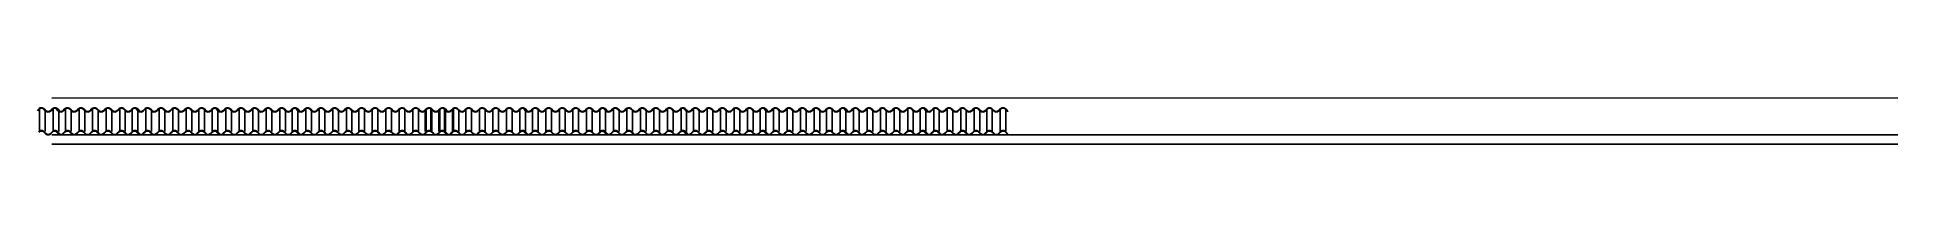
# Model space of a CAD drawing. Extents: x 548.1 to 572.5, y 182.9 to 183.6.
import ezdxf

# ---------------------------------------------------------------- set-up
doc = ezdxf.new("R2010")
doc.units = 0
doc.header["$LTSCALE"] = 0.3
doc.header["$MEASUREMENT"] = 0
for name, color, linetype in [('ALVENARIA_FINA', 6, 'CONTINUOUS'), ('PORTAS', 1, 'CONTINUOUS'), ('telhas', 1, 'CONTINUOUS')]:
    doc.layers.add(name, color=color, linetype=linetype)

msp = doc.modelspace()

# ---------------------------------------------------------------- linework, layer by layer
at = {"layer": 'ALVENARIA_FINA'}
for p, q in [((548.272, 183.069), (572.461, 183.069)), ((548.272, 182.949), (572.461, 182.949))]:
    msp.add_line(p, q, dxfattribs=at)
at = {"layer": 'PORTAS'}
msp.add_line((572.461, 183.554), (548.272, 183.551), dxfattribs=at)
at = {"layer": 'telhas'}
for p, q in [((548.114, 183.112), (548.114, 183.401)), ((548.188, 183.112), (548.188, 183.401)), ((548.291, 183.112), (548.291, 183.401)), ((548.365, 183.112), (548.365, 183.401)), ((548.455, 183.112), (548.455, 183.401)), ((548.529, 183.112), (548.529, 183.401)), ((548.632, 183.112), (548.632, 183.401)), ((548.706, 183.112), (548.706, 183.401)), ((548.809, 183.112), (548.809, 183.401)), ((548.883, 183.112), (548.883, 183.401)), ((548.986, 183.112), (548.986, 183.401)), ((549.06, 183.112), (549.06, 183.401)), ((549.163, 183.112), (549.163, 183.401)), ((549.237, 183.112), (549.237, 183.401)), ((549.327, 183.112), (549.327, 183.401)), ((549.401, 183.112), (549.401, 183.401)), ((549.504, 183.112), (549.504, 183.401)), ((549.578, 183.112), (549.578, 183.401)), ((549.681, 183.112), (549.681, 183.401)), ((549.755, 183.112), (549.755, 183.401)), ((549.858, 183.112), (549.858, 183.401)), ((549.932, 183.112), (549.932, 183.401)), ((550.035, 183.112), (550.035, 183.401)), ((550.109, 183.112), (550.109, 183.401)), ((550.199, 183.112), (550.199, 183.401)), ((550.273, 183.112), (550.273, 183.401)), ((550.376, 183.112), (550.376, 183.401)), ((550.45, 183.112), (550.45, 183.401)), ((550.553, 183.112), (550.553, 183.401)), ((550.627, 183.112), (550.627, 183.401)), ((550.73, 183.112), (550.73, 183.401)), ((550.804, 183.112), (550.804, 183.401)), ((550.907, 183.112), (550.907, 183.401)), ((550.981, 183.112), (550.981, 183.401)), ((551.084, 183.112), (551.084, 183.401)), ((551.158, 183.112), (551.158, 183.401)), ((551.261, 183.112), (551.261, 183.401)), ((551.335, 183.112), (551.335, 183.401)), ((551.425, 183.112), (551.425, 183.401)), ((551.498, 183.112), (551.498, 183.401)), ((551.602, 183.112), (551.602, 183.401)), ((551.675, 183.112), (551.675, 183.401)), ((551.779, 183.112), (551.779, 183.401)), ((551.852, 183.112), (551.852, 183.401)), ((551.956, 183.112), (551.956, 183.401)), ((552.029, 183.112), (552.029, 183.401)), ((552.133, 183.112), (552.133, 183.401)), ((552.206, 183.112), (552.206, 183.401)), ((552.296, 183.112), (552.296, 183.401)), ((552.37, 183.112), (552.37, 183.401)), ((552.372, 183.112), (552.372, 183.401)), ((552.473, 183.112), (552.473, 183.401)), ((552.473, 183.112), (552.473, 183.401)), ((552.547, 183.112), (552.547, 183.401)), ((552.547, 183.112), (552.547, 183.401)), ((552.65, 183.112), (552.65, 183.401)), ((552.65, 183.112), (552.65, 183.401)), ((552.724, 183.112), (552.724, 183.401)), ((552.724, 183.112), (552.724, 183.401)), ((552.827, 183.112), (552.827, 183.401)), ((552.827, 183.112), (552.827, 183.401)), ((552.901, 183.112), (552.901, 183.401)), ((552.901, 183.112), (552.901, 183.401)), ((553.004, 183.112), (553.004, 183.401)), ((553.004, 183.112), (553.004, 183.401)), ((553.078, 183.112), (553.078, 183.401)), ((553.078, 183.112), (553.078, 183.401)), ((553.168, 183.112), (553.168, 183.401)), ((553.181, 183.112), (553.181, 183.401)), ((553.242, 183.112), (553.242, 183.401)), ((553.255, 183.112), (553.255, 183.401)), ((553.345, 183.112), (553.345, 183.401)), ((553.358, 183.112), (553.358, 183.401)), ((553.419, 183.112), (553.419, 183.401)), ((553.432, 183.112), (553.432, 183.401)), ((553.522, 183.112), (553.522, 183.401)), ((553.535, 183.112), (553.535, 183.401)), ((553.609, 183.112), (553.609, 183.401)), ((553.699, 183.112), (553.699, 183.401)), ((553.773, 183.112), (553.773, 183.401)), ((553.876, 183.112), (553.876, 183.401)), ((553.95, 183.112), (553.95, 183.401)), ((554.053, 183.112), (554.053, 183.401)), ((554.127, 183.112), (554.127, 183.401)), ((554.23, 183.112), (554.23, 183.401)), ((554.304, 183.112), (554.304, 183.401)), ((554.407, 183.112), (554.407, 183.401)), ((554.481, 183.112), (554.481, 183.401)), ((554.571, 183.112), (554.571, 183.401)), ((554.645, 183.112), (554.645, 183.401)), ((554.748, 183.112), (554.748, 183.401)), ((554.822, 183.112), (554.822, 183.401)), ((554.925, 183.112), (554.925, 183.401)), ((554.999, 183.112), (554.999, 183.401)), ((555.102, 183.112), (555.102, 183.401)), ((555.176, 183.112), (555.176, 183.401)), ((555.279, 183.112), (555.279, 183.401)), ((555.353, 183.112), (555.353, 183.401)), ((555.456, 183.112), (555.456, 183.401)), ((555.53, 183.112), (555.53, 183.401)), ((555.633, 183.112), (555.633, 183.401)), ((555.707, 183.112), (555.707, 183.401)), ((555.81, 183.112), (555.81, 183.401)), ((555.884, 183.112), (555.884, 183.401)), ((555.987, 183.112), (555.987, 183.401)), ((556.061, 183.112), (556.061, 183.401)), ((556.164, 183.112), (556.164, 183.401)), ((556.238, 183.112), (556.238, 183.401)), ((556.341, 183.112), (556.341, 183.401)), ((556.415, 183.112), (556.415, 183.401)), ((556.518, 183.112), (556.518, 183.401)), ((556.592, 183.112), (556.592, 183.401)), ((556.682, 183.112), (556.682, 183.401)), ((556.756, 183.112), (556.756, 183.401)), ((556.859, 183.112), (556.859, 183.401)), ((556.933, 183.112), (556.933, 183.401)), ((557.036, 183.112), (557.036, 183.401)), ((557.11, 183.112), (557.11, 183.401)), ((557.213, 183.112), (557.213, 183.401)), ((557.287, 183.112), (557.287, 183.401)), ((557.39, 183.112), (557.39, 183.401)), ((557.464, 183.112), (557.464, 183.401)), ((557.554, 183.112), (557.554, 183.401)), ((557.628, 183.112), (557.628, 183.401)), ((557.731, 183.112), (557.731, 183.401)), ((557.805, 183.112), (557.805, 183.401)), ((557.908, 183.112), (557.908, 183.401)), ((557.982, 183.112), (557.982, 183.401)), ((558.085, 183.112), (558.085, 183.401)), ((558.159, 183.112), (558.159, 183.401)), ((558.262, 183.112), (558.262, 183.401)), ((558.336, 183.112), (558.336, 183.401)), ((558.426, 183.112), (558.426, 183.401)), ((558.5, 183.112), (558.5, 183.401)), ((558.603, 183.112), (558.603, 183.401)), ((558.677, 183.112), (558.677, 183.401)), ((558.78, 183.112), (558.78, 183.401)), ((558.854, 183.112), (558.854, 183.401)), ((558.957, 183.112), (558.957, 183.401)), ((559.031, 183.112), (559.031, 183.401)), ((559.134, 183.112), (559.134, 183.401)), ((559.208, 183.112), (559.208, 183.401)), ((559.311, 183.112), (559.311, 183.401)), ((559.385, 183.112), (559.385, 183.401)), ((559.488, 183.112), (559.488, 183.401)), ((559.562, 183.112), (559.562, 183.401)), ((559.652, 183.112), (559.652, 183.401)), ((559.725, 183.112), (559.725, 183.401)), ((559.829, 183.112), (559.829, 183.401)), ((559.902, 183.112), (559.902, 183.401)), ((560.006, 183.112), (560.006, 183.401)), ((560.079, 183.112), (560.079, 183.401)), ((560.183, 183.112), (560.183, 183.401)), ((560.256, 183.112), (560.256, 183.401)), ((560.36, 183.112), (560.36, 183.401)), ((560.433, 183.112), (560.433, 183.401)), ((560.524, 183.112), (560.524, 183.401)), ((560.597, 183.112), (560.597, 183.401)), ((560.701, 183.112), (560.701, 183.401)), ((560.774, 183.112), (560.774, 183.401))]:
    msp.add_line(p, q, dxfattribs=at)
msp.add_lwpolyline([(548.083, 183.389), (548.084, 183.39)], dxfattribs=at)
for points in [[(548.105, 183.414, -0.178536), (548.138, 183.426, -0.210516), (548.175, 183.409), (548.193, 183.389, 0.210516), (548.226, 183.375, 0.210516), (548.26, 183.389), (548.278, 183.409, -0.210516), (548.315, 183.426, -0.210516), (548.352, 183.409), (548.37, 183.389, 0.056934), (548.378, 183.383), (548.374, 183.378, -0.056934), (548.366, 183.385), (548.347, 183.405, 0.210516), (548.315, 183.42, 0.210516), (548.282, 183.405), (548.264, 183.385, -0.210516), (548.226, 183.369, -0.210516), (548.189, 183.385), (548.17, 183.405, 0.210516), (548.138, 183.42, 0.210516), (548.105, 183.405), (548.087, 183.385)], [(548.101, 183.11, -0.210516), (548.138, 183.126, -0.210516), (548.175, 183.11), (548.193, 183.09, 0.210516), (548.226, 183.075, 0.210516), (548.26, 183.09), (548.278, 183.11, -0.210516), (548.315, 183.126, -0.210516), (548.352, 183.11), (548.37, 183.09, 0.056934), (548.378, 183.083), (548.374, 183.078, -0.056934), (548.366, 183.086), (548.347, 183.106, 0.210516), (548.315, 183.12, 0.210516), (548.282, 183.106), (548.264, 183.086, -0.210516), (548.226, 183.069, -0.210516), (548.189, 183.086), (548.17, 183.106, 0.210516), (548.138, 183.12, 0.210516), (548.105, 183.106)]]:
    msp.add_lwpolyline(points, format="xyb", dxfattribs=at)
for points in [[(549.415, 183.385), (549.396, 183.405, 0.210516), (549.364, 183.42, 0.210516), (549.331, 183.405), (549.313, 183.385, -0.210516), (549.275, 183.369, -0.210516), (549.238, 183.385), (549.219, 183.405, 0.210516), (549.187, 183.42, 0.210516), (549.154, 183.405), (549.136, 183.385, -0.210516), (549.098, 183.369, -0.210516), (549.061, 183.385), (549.042, 183.405, 0.210516), (549.01, 183.42, 0.210516), (548.977, 183.405), (548.959, 183.385, -0.210516), (548.921, 183.369, -0.210516), (548.884, 183.385), (548.865, 183.405, 0.210516), (548.833, 183.42, 0.210516), (548.8, 183.405), (548.782, 183.385, -0.210516), (548.744, 183.369, -0.210516), (548.707, 183.385), (548.688, 183.405, 0.210516), (548.656, 183.42, 0.210516), (548.623, 183.405), (548.605, 183.385, -0.210516), (548.567, 183.369, -0.210516), (548.53, 183.385), (548.511, 183.405, 0.210516), (548.479, 183.42, 0.210516), (548.446, 183.405), (548.428, 183.385, -0.210516), (548.39, 183.369, -0.210516), (548.353, 183.385), (548.334, 183.405, 0.052993), (548.327, 183.412), (548.331, 183.416, -0.052993), (548.339, 183.409), (548.357, 183.389, 0.210516), (548.39, 183.375, 0.210516), (548.423, 183.389), (548.442, 183.409, -0.210516), (548.479, 183.426, -0.210516), (548.516, 183.409), (548.534, 183.389, 0.210516), (548.567, 183.375, 0.210516), (548.6, 183.389), (548.619, 183.409, -0.210516), (548.656, 183.426, -0.210516), (548.693, 183.409), (548.711, 183.389, 0.210516), (548.744, 183.375, 0.210516), (548.777, 183.389), (548.796, 183.409, -0.210516), (548.833, 183.426, -0.210516), (548.87, 183.409), (548.888, 183.389, 0.210516), (548.921, 183.375, 0.210516), (548.954, 183.389), (548.973, 183.409, -0.210516), (549.01, 183.426, -0.210516), (549.047, 183.409), (549.065, 183.389, 0.210516), (549.098, 183.375, 0.210516), (549.131, 183.389), (549.15, 183.409, -0.210516), (549.187, 183.426, -0.210516), (549.224, 183.409), (549.242, 183.389, 0.210516), (549.275, 183.375, 0.210516), (549.308, 183.389), (549.327, 183.409, -0.210516), (549.364, 183.426, -0.210516), (549.401, 183.409), (549.419, 183.389, 0.056934), (549.427, 183.383), (549.423, 183.378, -0.056934)], [(549.415, 183.385), (549.396, 183.405, 0.210516), (549.364, 183.42, 0.210516), (549.331, 183.405), (549.313, 183.385, -0.210516), (549.275, 183.369, -0.210516), (549.238, 183.385), (549.219, 183.405, 0.210516), (549.187, 183.42, 0.210516), (549.154, 183.405), (549.136, 183.385, -0.210516), (549.098, 183.369, -0.210516), (549.061, 183.385), (549.042, 183.405, 0.210516), (549.01, 183.42, 0.210516), (548.977, 183.405), (548.959, 183.385, -0.210516), (548.921, 183.369, -0.210516), (548.884, 183.385), (548.865, 183.405, 0.210516), (548.833, 183.42, 0.210516), (548.8, 183.405), (548.782, 183.385, -0.210516), (548.744, 183.369, -0.210516), (548.707, 183.385), (548.688, 183.405, 0.210516), (548.656, 183.42, 0.210516), (548.623, 183.405), (548.605, 183.385, -0.210516), (548.567, 183.369, -0.210516), (548.53, 183.385), (548.511, 183.405, 0.210516), (548.479, 183.42, 0.210516), (548.446, 183.405), (548.428, 183.385, -0.210516), (548.39, 183.369, -0.210516), (548.353, 183.385), (548.334, 183.405, 0.052993), (548.327, 183.412), (548.331, 183.416, -0.052993), (548.339, 183.409), (548.357, 183.389, 0.210516), (548.39, 183.375, 0.210516), (548.423, 183.389), (548.442, 183.409, -0.210516), (548.479, 183.426, -0.210516), (548.516, 183.409), (548.534, 183.389, 0.210516), (548.567, 183.375, 0.210516), (548.6, 183.389), (548.619, 183.409, -0.210516), (548.656, 183.426, -0.210516), (548.693, 183.409), (548.711, 183.389, 0.210516), (548.744, 183.375, 0.210516), (548.777, 183.389), (548.796, 183.409, -0.210516), (548.833, 183.426, -0.210516), (548.87, 183.409), (548.888, 183.389, 0.210516), (548.921, 183.375, 0.210516), (548.954, 183.389), (548.973, 183.409, -0.210516), (549.01, 183.426, -0.210516), (549.047, 183.409), (549.065, 183.389, 0.210516), (549.098, 183.375, 0.210516), (549.131, 183.389), (549.15, 183.409, -0.210516), (549.187, 183.426, -0.210516), (549.224, 183.409), (549.242, 183.389, 0.210516), (549.275, 183.375, 0.210516), (549.308, 183.389), (549.327, 183.409, -0.210516), (549.364, 183.426, -0.210516), (549.401, 183.409), (549.419, 183.389, 0.056934), (549.427, 183.383), (549.423, 183.378, -0.056934)], [(550.463, 183.385), (550.445, 183.405, 0.210516), (550.413, 183.42, 0.210516), (550.38, 183.405), (550.362, 183.385, -0.210516), (550.324, 183.369, -0.210516), (550.286, 183.385), (550.268, 183.405, 0.210516), (550.236, 183.42, 0.210516), (550.203, 183.405), (550.185, 183.385, -0.210516), (550.147, 183.369, -0.210516), (550.109, 183.385), (550.091, 183.405, 0.210516), (550.059, 183.42, 0.210516), (550.026, 183.405), (550.008, 183.385, -0.210516), (549.97, 183.369, -0.210516), (549.932, 183.385), (549.914, 183.405, 0.210516), (549.882, 183.42, 0.210516), (549.849, 183.405), (549.831, 183.385, -0.210516), (549.793, 183.369, -0.210516), (549.755, 183.385), (549.737, 183.405, 0.210516), (549.705, 183.42, 0.210516), (549.672, 183.405), (549.654, 183.385, -0.210516), (549.616, 183.369, -0.210516), (549.578, 183.385), (549.56, 183.405, 0.210516), (549.528, 183.42, 0.210516), (549.495, 183.405), (549.477, 183.385, -0.210516), (549.439, 183.369, -0.210516), (549.401, 183.385), (549.383, 183.405, 0.052993), (549.376, 183.412), (549.38, 183.416, -0.052993), (549.388, 183.409), (549.406, 183.389, 0.210516), (549.439, 183.375, 0.210516), (549.472, 183.389), (549.491, 183.409, -0.210516), (549.528, 183.426, -0.210516), (549.565, 183.409), (549.583, 183.389, 0.210516), (549.616, 183.375, 0.210516), (549.649, 183.389), (549.668, 183.409, -0.210516), (549.705, 183.426, -0.210516), (549.742, 183.409), (549.76, 183.389, 0.210516), (549.793, 183.375, 0.210516), (549.826, 183.389), (549.845, 183.409, -0.210516), (549.882, 183.426, -0.210516), (549.919, 183.409), (549.937, 183.389, 0.210516), (549.97, 183.375, 0.210516), (550.003, 183.389), (550.022, 183.409, -0.210516), (550.059, 183.426, -0.210516), (550.096, 183.409), (550.114, 183.389, 0.210516), (550.147, 183.375, 0.210516), (550.18, 183.389), (550.199, 183.409, -0.210516), (550.236, 183.426, -0.210516), (550.273, 183.409), (550.291, 183.389, 0.210516), (550.324, 183.375, 0.210516), (550.357, 183.389), (550.376, 183.409, -0.210516), (550.413, 183.426, -0.210516), (550.45, 183.409), (550.468, 183.389, 0.056934), (550.476, 183.383), (550.472, 183.378, -0.056934)], [(550.463, 183.385), (550.445, 183.405, 0.210516), (550.413, 183.42, 0.210516), (550.38, 183.405), (550.362, 183.385, -0.210516), (550.324, 183.369, -0.210516), (550.286, 183.385), (550.268, 183.405, 0.210516), (550.236, 183.42, 0.210516), (550.203, 183.405), (550.185, 183.385, -0.210516), (550.147, 183.369, -0.210516), (550.109, 183.385), (550.091, 183.405, 0.210516), (550.059, 183.42, 0.210516), (550.026, 183.405), (550.008, 183.385, -0.210516), (549.97, 183.369, -0.210516), (549.932, 183.385), (549.914, 183.405, 0.210516), (549.882, 183.42, 0.210516), (549.849, 183.405), (549.831, 183.385, -0.210516), (549.793, 183.369, -0.210516), (549.755, 183.385), (549.737, 183.405, 0.210516), (549.705, 183.42, 0.210516), (549.672, 183.405), (549.654, 183.385, -0.210516), (549.616, 183.369, -0.210516), (549.578, 183.385), (549.56, 183.405, 0.210516), (549.528, 183.42, 0.210516), (549.495, 183.405), (549.477, 183.385, -0.210516), (549.439, 183.369, -0.210516), (549.401, 183.385), (549.383, 183.405, 0.052993), (549.376, 183.412), (549.38, 183.416, -0.052993), (549.388, 183.409), (549.406, 183.389, 0.210516), (549.439, 183.375, 0.210516), (549.472, 183.389), (549.491, 183.409, -0.210516), (549.528, 183.426, -0.210516), (549.565, 183.409), (549.583, 183.389, 0.210516), (549.616, 183.375, 0.210516), (549.649, 183.389), (549.668, 183.409, -0.210516), (549.705, 183.426, -0.210516), (549.742, 183.409), (549.76, 183.389, 0.210516), (549.793, 183.375, 0.210516), (549.826, 183.389), (549.845, 183.409, -0.210516), (549.882, 183.426, -0.210516), (549.919, 183.409), (549.937, 183.389, 0.210516), (549.97, 183.375, 0.210516), (550.003, 183.389), (550.022, 183.409, -0.210516), (550.059, 183.426, -0.210516), (550.096, 183.409), (550.114, 183.389, 0.210516), (550.147, 183.375, 0.210516), (550.18, 183.389), (550.199, 183.409, -0.210516), (550.236, 183.426, -0.210516), (550.273, 183.409), (550.291, 183.389, 0.210516), (550.324, 183.375, 0.210516), (550.357, 183.389), (550.376, 183.409, -0.210516), (550.413, 183.426, -0.210516), (550.45, 183.409), (550.468, 183.389, 0.056934), (550.476, 183.383), (550.472, 183.378, -0.056934)], [(551.512, 183.385), (551.494, 183.405, 0.210516), (551.461, 183.42, 0.210516), (551.429, 183.405), (551.411, 183.385, -0.210516), (551.373, 183.369, -0.210516), (551.335, 183.385), (551.317, 183.405, 0.210516), (551.284, 183.42, 0.210516), (551.252, 183.405), (551.234, 183.385, -0.210516), (551.196, 183.369, -0.210516), (551.158, 183.385), (551.14, 183.405, 0.210516), (551.107, 183.42, 0.210516), (551.075, 183.405), (551.057, 183.385, -0.210516), (551.019, 183.369, -0.210516), (550.981, 183.385), (550.963, 183.405, 0.210516), (550.93, 183.42, 0.210516), (550.898, 183.405), (550.88, 183.385, -0.210516), (550.842, 183.369, -0.210516), (550.804, 183.385), (550.786, 183.405, 0.210516), (550.753, 183.42, 0.210516), (550.721, 183.405), (550.703, 183.385, -0.210516), (550.665, 183.369, -0.210516), (550.627, 183.385), (550.609, 183.405, 0.210516), (550.576, 183.42, 0.210516), (550.544, 183.405), (550.526, 183.385, -0.210516), (550.488, 183.369, -0.210516), (550.45, 183.385), (550.432, 183.405, 0.052993), (550.425, 183.412), (550.428, 183.416, -0.052993), (550.436, 183.409), (550.455, 183.389, 0.210516), (550.488, 183.375, 0.210516), (550.521, 183.389), (550.54, 183.409, -0.210516), (550.576, 183.426, -0.210516), (550.613, 183.409), (550.632, 183.389, 0.210516), (550.665, 183.375, 0.210516), (550.698, 183.389), (550.717, 183.409, -0.210516), (550.753, 183.426, -0.210516), (550.79, 183.409), (550.809, 183.389, 0.210516), (550.842, 183.375, 0.210516), (550.875, 183.389), (550.894, 183.409, -0.210516), (550.93, 183.426, -0.210516), (550.967, 183.409), (550.986, 183.389, 0.210516), (551.019, 183.375, 0.210516), (551.052, 183.389), (551.071, 183.409, -0.210516), (551.107, 183.426, -0.210516), (551.144, 183.409), (551.163, 183.389, 0.210516), (551.196, 183.375, 0.210516), (551.229, 183.389), (551.248, 183.409, -0.210516), (551.284, 183.426, -0.210516), (551.321, 183.409), (551.34, 183.389, 0.210516), (551.373, 183.375, 0.210516), (551.406, 183.389), (551.425, 183.409, -0.210516), (551.461, 183.426, -0.210516), (551.498, 183.409), (551.517, 183.389, 0.056934), (551.524, 183.383), (551.521, 183.378, -0.056934)], [(551.512, 183.385), (551.494, 183.405, 0.210516), (551.461, 183.42, 0.210516), (551.429, 183.405), (551.411, 183.385, -0.210516), (551.373, 183.369, -0.210516), (551.335, 183.385), (551.317, 183.405, 0.210516), (551.284, 183.42, 0.210516), (551.252, 183.405), (551.234, 183.385, -0.210516), (551.196, 183.369, -0.210516), (551.158, 183.385), (551.14, 183.405, 0.210516), (551.107, 183.42, 0.210516), (551.075, 183.405), (551.057, 183.385, -0.210516), (551.019, 183.369, -0.210516), (550.981, 183.385), (550.963, 183.405, 0.210516), (550.93, 183.42, 0.210516), (550.898, 183.405), (550.88, 183.385, -0.210516), (550.842, 183.369, -0.210516), (550.804, 183.385), (550.786, 183.405, 0.210516), (550.753, 183.42, 0.210516), (550.721, 183.405), (550.703, 183.385, -0.210516), (550.665, 183.369, -0.210516), (550.627, 183.385), (550.609, 183.405, 0.210516), (550.576, 183.42, 0.210516), (550.544, 183.405), (550.526, 183.385, -0.210516), (550.488, 183.369, -0.210516), (550.45, 183.385), (550.432, 183.405, 0.052993), (550.425, 183.412), (550.428, 183.416, -0.052993), (550.436, 183.409), (550.455, 183.389, 0.210516), (550.488, 183.375, 0.210516), (550.521, 183.389), (550.54, 183.409, -0.210516), (550.576, 183.426, -0.210516), (550.613, 183.409), (550.632, 183.389, 0.210516), (550.665, 183.375, 0.210516), (550.698, 183.389), (550.717, 183.409, -0.210516), (550.753, 183.426, -0.210516), (550.79, 183.409), (550.809, 183.389, 0.210516), (550.842, 183.375, 0.210516), (550.875, 183.389), (550.894, 183.409, -0.210516), (550.93, 183.426, -0.210516), (550.967, 183.409), (550.986, 183.389, 0.210516), (551.019, 183.375, 0.210516), (551.052, 183.389), (551.071, 183.409, -0.210516), (551.107, 183.426, -0.210516), (551.144, 183.409), (551.163, 183.389, 0.210516), (551.196, 183.375, 0.210516), (551.229, 183.389), (551.248, 183.409, -0.210516), (551.284, 183.426, -0.210516), (551.321, 183.409), (551.34, 183.389, 0.210516), (551.373, 183.375, 0.210516), (551.406, 183.389), (551.425, 183.409, -0.210516), (551.461, 183.426, -0.210516), (551.498, 183.409), (551.517, 183.389, 0.056934), (551.524, 183.383), (551.521, 183.378, -0.056934)], [(552.561, 183.385), (552.543, 183.405, 0.210516), (552.51, 183.42, 0.210516), (552.478, 183.405), (552.459, 183.385, -0.210516), (552.422, 183.369, -0.210516), (552.384, 183.385), (552.366, 183.405, 0.210516), (552.333, 183.42, 0.210516), (552.301, 183.405), (552.282, 183.385, -0.210516), (552.245, 183.369, -0.210516), (552.207, 183.385), (552.189, 183.405, 0.210516), (552.156, 183.42, 0.210516), (552.124, 183.405), (552.105, 183.385, -0.210516), (552.068, 183.369, -0.210516), (552.03, 183.385), (552.012, 183.405, 0.210516), (551.979, 183.42, 0.210516), (551.947, 183.405), (551.928, 183.385, -0.210516), (551.891, 183.369, -0.210516), (551.853, 183.385), (551.835, 183.405, 0.210516), (551.802, 183.42, 0.210516), (551.77, 183.405), (551.751, 183.385, -0.210516), (551.714, 183.369, -0.210516), (551.676, 183.385), (551.658, 183.405, 0.210516), (551.625, 183.42, 0.210516), (551.593, 183.405), (551.574, 183.385, -0.210516), (551.537, 183.369, -0.210516), (551.499, 183.385), (551.481, 183.405, 0.052993), (551.474, 183.412), (551.477, 183.416, -0.052993), (551.485, 183.409), (551.504, 183.389, 0.210516), (551.537, 183.375, 0.210516), (551.57, 183.389), (551.588, 183.409, -0.210516), (551.625, 183.426, -0.210516), (551.662, 183.409), (551.681, 183.389, 0.210516), (551.714, 183.375, 0.210516), (551.747, 183.389), (551.765, 183.409, -0.210516), (551.802, 183.426, -0.210516), (551.839, 183.409), (551.858, 183.389, 0.210516), (551.891, 183.375, 0.210516), (551.924, 183.389), (551.942, 183.409, -0.210516), (551.979, 183.426, -0.210516), (552.016, 183.409), (552.035, 183.389, 0.210516), (552.068, 183.375, 0.210516), (552.101, 183.389), (552.119, 183.409, -0.210516), (552.156, 183.426, -0.210516), (552.193, 183.409), (552.212, 183.389, 0.210516), (552.245, 183.375, 0.210516), (552.278, 183.389), (552.296, 183.409, -0.210516), (552.333, 183.426, -0.210516), (552.37, 183.409), (552.389, 183.389, 0.210516), (552.422, 183.375, 0.210516), (552.455, 183.389), (552.473, 183.409, -0.210516), (552.51, 183.426, -0.210516), (552.547, 183.409), (552.566, 183.389, 0.056934), (552.573, 183.383), (552.57, 183.378, -0.056934)], [(552.561, 183.385), (552.543, 183.405, 0.210516), (552.51, 183.42, 0.210516), (552.478, 183.405), (552.459, 183.385, -0.210516), (552.422, 183.369, -0.210516), (552.384, 183.385), (552.366, 183.405, 0.210516), (552.333, 183.42, 0.210516), (552.301, 183.405), (552.282, 183.385, -0.210516), (552.245, 183.369, -0.210516), (552.207, 183.385), (552.189, 183.405, 0.210516), (552.156, 183.42, 0.210516), (552.124, 183.405), (552.105, 183.385, -0.210516), (552.068, 183.369, -0.210516), (552.03, 183.385), (552.012, 183.405, 0.210516), (551.979, 183.42, 0.210516), (551.947, 183.405), (551.928, 183.385, -0.210516), (551.891, 183.369, -0.210516), (551.853, 183.385), (551.835, 183.405, 0.210516), (551.802, 183.42, 0.210516), (551.77, 183.405), (551.751, 183.385, -0.210516), (551.714, 183.369, -0.210516), (551.676, 183.385), (551.658, 183.405, 0.210516), (551.625, 183.42, 0.210516), (551.593, 183.405), (551.574, 183.385, -0.210516), (551.537, 183.369, -0.210516), (551.499, 183.385), (551.481, 183.405, 0.052993), (551.474, 183.412), (551.477, 183.416, -0.052993), (551.485, 183.409), (551.504, 183.389, 0.210516), (551.537, 183.375, 0.210516), (551.57, 183.389), (551.588, 183.409, -0.210516), (551.625, 183.426, -0.210516), (551.662, 183.409), (551.681, 183.389, 0.210516), (551.714, 183.375, 0.210516), (551.747, 183.389), (551.765, 183.409, -0.210516), (551.802, 183.426, -0.210516), (551.839, 183.409), (551.858, 183.389, 0.210516), (551.891, 183.375, 0.210516), (551.924, 183.389), (551.942, 183.409, -0.210516), (551.979, 183.426, -0.210516), (552.016, 183.409), (552.035, 183.389, 0.210516), (552.068, 183.375, 0.210516), (552.101, 183.389), (552.119, 183.409, -0.210516), (552.156, 183.426, -0.210516), (552.193, 183.409), (552.212, 183.389, 0.210516), (552.245, 183.375, 0.210516), (552.278, 183.389), (552.296, 183.409, -0.210516), (552.333, 183.426, -0.210516), (552.37, 183.409), (552.389, 183.389, 0.210516), (552.422, 183.375, 0.210516), (552.455, 183.389), (552.473, 183.409, -0.210516), (552.51, 183.426, -0.210516), (552.547, 183.409), (552.566, 183.389, 0.056934), (552.573, 183.383), (552.57, 183.378, -0.056934)], [(553.446, 183.385), (553.428, 183.405, 0.210516), (553.395, 183.42, 0.210516), (553.363, 183.405), (553.344, 183.385, -0.210516), (553.307, 183.369, -0.210516), (553.269, 183.385), (553.251, 183.405, 0.210516), (553.218, 183.42, 0.210516), (553.186, 183.405), (553.167, 183.385, -0.210516), (553.13, 183.369, -0.210516), (553.092, 183.385), (553.074, 183.405, 0.210516), (553.041, 183.42, 0.210516), (553.009, 183.405), (552.99, 183.385, -0.210516), (552.953, 183.369, -0.210516), (552.915, 183.385), (552.897, 183.405, 0.210516), (552.864, 183.42, 0.210516), (552.832, 183.405), (552.813, 183.385, -0.210516), (552.776, 183.369, -0.210516), (552.738, 183.385), (552.72, 183.405, 0.210516), (552.687, 183.42, 0.210516), (552.655, 183.405), (552.636, 183.385, -0.210516), (552.599, 183.369, -0.210516), (552.561, 183.385), (552.543, 183.405, 0.210516), (552.51, 183.42, 0.210516), (552.478, 183.405), (552.459, 183.385, -0.210516), (552.422, 183.369, -0.210516), (552.384, 183.385), (552.366, 183.405, 0.052993), (552.359, 183.412), (552.362, 183.416, -0.052993), (552.37, 183.409), (552.389, 183.389, 0.210516), (552.422, 183.375, 0.210516), (552.455, 183.389), (552.473, 183.409, -0.210516), (552.51, 183.426, -0.210516), (552.547, 183.409), (552.566, 183.389, 0.210516), (552.599, 183.375, 0.210516), (552.632, 183.389), (552.65, 183.409, -0.210516), (552.687, 183.426, -0.210516), (552.724, 183.409), (552.743, 183.389, 0.210516), (552.776, 183.375, 0.210516), (552.809, 183.389), (552.827, 183.409, -0.210516), (552.864, 183.426, -0.210516), (552.901, 183.409), (552.92, 183.389, 0.210516), (552.953, 183.375, 0.210516), (552.986, 183.389), (553.004, 183.409, -0.210516), (553.041, 183.426, -0.210516), (553.078, 183.409), (553.097, 183.389, 0.210516), (553.13, 183.375, 0.210516), (553.163, 183.389), (553.181, 183.409, -0.210516), (553.218, 183.426, -0.210516), (553.255, 183.409), (553.274, 183.389, 0.210516), (553.307, 183.375, 0.210516), (553.34, 183.389), (553.358, 183.409, -0.210516), (553.395, 183.426, -0.210516), (553.432, 183.409), (553.451, 183.389, 0.056934), (553.458, 183.383), (553.455, 183.378, -0.056934)], [(553.446, 183.385), (553.428, 183.405, 0.210516), (553.395, 183.42, 0.210516), (553.363, 183.405), (553.344, 183.385, -0.210516), (553.307, 183.369, -0.210516), (553.269, 183.385), (553.251, 183.405, 0.210516), (553.218, 183.42, 0.210516), (553.186, 183.405), (553.167, 183.385, -0.210516), (553.13, 183.369, -0.210516), (553.092, 183.385), (553.074, 183.405, 0.210516), (553.041, 183.42, 0.210516), (553.009, 183.405), (552.99, 183.385, -0.210516), (552.953, 183.369, -0.210516), (552.915, 183.385), (552.897, 183.405, 0.210516), (552.864, 183.42, 0.210516), (552.832, 183.405), (552.813, 183.385, -0.210516), (552.776, 183.369, -0.210516), (552.738, 183.385), (552.72, 183.405, 0.210516), (552.687, 183.42, 0.210516), (552.655, 183.405), (552.636, 183.385, -0.210516), (552.599, 183.369, -0.210516), (552.561, 183.385), (552.543, 183.405, 0.210516), (552.51, 183.42, 0.210516), (552.478, 183.405), (552.459, 183.385, -0.210516), (552.422, 183.369, -0.210516), (552.384, 183.385), (552.366, 183.405, 0.052993), (552.359, 183.412), (552.362, 183.416, -0.052993), (552.37, 183.409), (552.389, 183.389, 0.210516), (552.422, 183.375, 0.210516), (552.455, 183.389), (552.473, 183.409, -0.210516), (552.51, 183.426, -0.210516), (552.547, 183.409), (552.566, 183.389, 0.210516), (552.599, 183.375, 0.210516), (552.632, 183.389), (552.65, 183.409, -0.210516), (552.687, 183.426, -0.210516), (552.724, 183.409), (552.743, 183.389, 0.210516), (552.776, 183.375, 0.210516), (552.809, 183.389), (552.827, 183.409, -0.210516), (552.864, 183.426, -0.210516), (552.901, 183.409), (552.92, 183.389, 0.210516), (552.953, 183.375, 0.210516), (552.986, 183.389), (553.004, 183.409, -0.210516), (553.041, 183.426, -0.210516), (553.078, 183.409), (553.097, 183.389, 0.210516), (553.13, 183.375, 0.210516), (553.163, 183.389), (553.181, 183.409, -0.210516), (553.218, 183.426, -0.210516), (553.255, 183.409), (553.274, 183.389, 0.210516), (553.307, 183.375, 0.210516), (553.34, 183.389), (553.358, 183.409, -0.210516), (553.395, 183.426, -0.210516), (553.432, 183.409), (553.451, 183.389, 0.056934), (553.458, 183.383), (553.455, 183.378, -0.056934)], [(554.495, 183.385), (554.477, 183.405, 0.210516), (554.444, 183.42, 0.210516), (554.412, 183.405), (554.393, 183.385, -0.210516), (554.356, 183.369, -0.210516), (554.318, 183.385), (554.3, 183.405, 0.210516), (554.267, 183.42, 0.210516), (554.235, 183.405), (554.216, 183.385, -0.210516), (554.179, 183.369, -0.210516), (554.141, 183.385), (554.123, 183.405, 0.210516), (554.09, 183.42, 0.210516), (554.058, 183.405), (554.039, 183.385, -0.210516), (554.002, 183.369, -0.210516), (553.964, 183.385), (553.946, 183.405, 0.210516), (553.913, 183.42, 0.210516), (553.881, 183.405), (553.862, 183.385, -0.210516), (553.825, 183.369, -0.210516), (553.787, 183.385), (553.769, 183.405, 0.210516), (553.736, 183.42, 0.210516), (553.704, 183.405), (553.685, 183.385, -0.210516), (553.648, 183.369, -0.210516), (553.61, 183.385), (553.592, 183.405, 0.210516), (553.559, 183.42, 0.210516), (553.527, 183.405), (553.508, 183.385, -0.210516), (553.471, 183.369, -0.210516), (553.433, 183.385), (553.415, 183.405, 0.052993), (553.408, 183.412), (553.411, 183.416, -0.052993), (553.419, 183.409), (553.438, 183.389, 0.210516), (553.471, 183.375, 0.210516), (553.504, 183.389), (553.522, 183.409, -0.210516), (553.559, 183.426, -0.210516), (553.596, 183.409), (553.615, 183.389, 0.210516), (553.648, 183.375, 0.210516), (553.681, 183.389), (553.699, 183.409, -0.210516), (553.736, 183.426, -0.210516), (553.773, 183.409), (553.792, 183.389, 0.210516), (553.825, 183.375, 0.210516), (553.858, 183.389), (553.876, 183.409, -0.210516), (553.913, 183.426, -0.210516), (553.95, 183.409), (553.969, 183.389, 0.210516), (554.002, 183.375, 0.210516), (554.035, 183.389), (554.053, 183.409, -0.210516), (554.09, 183.426, -0.210516), (554.127, 183.409), (554.146, 183.389, 0.210516), (554.179, 183.375, 0.210516), (554.212, 183.389), (554.23, 183.409, -0.210516), (554.267, 183.426, -0.210516), (554.304, 183.409), (554.323, 183.389, 0.210516), (554.356, 183.375, 0.210516), (554.389, 183.389), (554.407, 183.409, -0.210516), (554.444, 183.426, -0.210516), (554.481, 183.409), (554.5, 183.389, 0.056934), (554.507, 183.383), (554.504, 183.378, -0.056934)], [(554.495, 183.385), (554.477, 183.405, 0.210516), (554.444, 183.42, 0.210516), (554.412, 183.405), (554.393, 183.385, -0.210516), (554.356, 183.369, -0.210516), (554.318, 183.385), (554.3, 183.405, 0.210516), (554.267, 183.42, 0.210516), (554.235, 183.405), (554.216, 183.385, -0.210516), (554.179, 183.369, -0.210516), (554.141, 183.385), (554.123, 183.405, 0.210516), (554.09, 183.42, 0.210516), (554.058, 183.405), (554.039, 183.385, -0.210516), (554.002, 183.369, -0.210516), (553.964, 183.385), (553.946, 183.405, 0.210516), (553.913, 183.42, 0.210516), (553.881, 183.405), (553.862, 183.385, -0.210516), (553.825, 183.369, -0.210516), (553.787, 183.385), (553.769, 183.405, 0.210516), (553.736, 183.42, 0.210516), (553.704, 183.405), (553.685, 183.385, -0.210516), (553.648, 183.369, -0.210516), (553.61, 183.385), (553.592, 183.405, 0.210516), (553.559, 183.42, 0.210516), (553.527, 183.405), (553.508, 183.385, -0.210516), (553.471, 183.369, -0.210516), (553.433, 183.385), (553.415, 183.405, 0.052993), (553.408, 183.412), (553.411, 183.416, -0.052993), (553.419, 183.409), (553.438, 183.389, 0.210516), (553.471, 183.375, 0.210516), (553.504, 183.389), (553.522, 183.409, -0.210516), (553.559, 183.426, -0.210516), (553.596, 183.409), (553.615, 183.389, 0.210516), (553.648, 183.375, 0.210516), (553.681, 183.389), (553.699, 183.409, -0.210516), (553.736, 183.426, -0.210516), (553.773, 183.409), (553.792, 183.389, 0.210516), (553.825, 183.375, 0.210516), (553.858, 183.389), (553.876, 183.409, -0.210516), (553.913, 183.426, -0.210516), (553.95, 183.409), (553.969, 183.389, 0.210516), (554.002, 183.375, 0.210516), (554.035, 183.389), (554.053, 183.409, -0.210516), (554.09, 183.426, -0.210516), (554.127, 183.409), (554.146, 183.389, 0.210516), (554.179, 183.375, 0.210516), (554.212, 183.389), (554.23, 183.409, -0.210516), (554.267, 183.426, -0.210516), (554.304, 183.409), (554.323, 183.389, 0.210516), (554.356, 183.375, 0.210516), (554.389, 183.389), (554.407, 183.409, -0.210516), (554.444, 183.426, -0.210516), (554.481, 183.409), (554.5, 183.389, 0.056934), (554.507, 183.383), (554.504, 183.378, -0.056934)], [(555.544, 183.385), (555.526, 183.405, 0.210516), (555.493, 183.42, 0.210516), (555.461, 183.405), (555.442, 183.385, -0.210516), (555.405, 183.369, -0.210516), (555.367, 183.385), (555.349, 183.405, 0.210516), (555.316, 183.42, 0.210516), (555.284, 183.405), (555.265, 183.385, -0.210516), (555.228, 183.369, -0.210516), (555.19, 183.385), (555.172, 183.405, 0.210516), (555.139, 183.42, 0.210516), (555.107, 183.405), (555.088, 183.385, -0.210516), (555.051, 183.369, -0.210516), (555.013, 183.385), (554.995, 183.405, 0.210516), (554.962, 183.42, 0.210516), (554.93, 183.405), (554.911, 183.385, -0.210516), (554.874, 183.369, -0.210516), (554.836, 183.385), (554.818, 183.405, 0.210516), (554.785, 183.42, 0.210516), (554.753, 183.405), (554.734, 183.385, -0.210516), (554.697, 183.369, -0.210516), (554.659, 183.385), (554.641, 183.405, 0.210516), (554.608, 183.42, 0.210516), (554.576, 183.405), (554.557, 183.385, -0.210516), (554.52, 183.369, -0.210516), (554.482, 183.385), (554.464, 183.405, 0.052993), (554.457, 183.412), (554.46, 183.416, -0.052993), (554.468, 183.409), (554.486, 183.389, 0.210516), (554.52, 183.375, 0.210516), (554.553, 183.389), (554.571, 183.409, -0.210516), (554.608, 183.426, -0.210516), (554.645, 183.409), (554.663, 183.389, 0.210516), (554.697, 183.375, 0.210516), (554.73, 183.389), (554.748, 183.409, -0.210516), (554.785, 183.426, -0.210516), (554.822, 183.409), (554.84, 183.389, 0.210516), (554.874, 183.375, 0.210516), (554.907, 183.389), (554.925, 183.409, -0.210516), (554.962, 183.426, -0.210516), (554.999, 183.409), (555.017, 183.389, 0.210516), (555.051, 183.375, 0.210516), (555.084, 183.389), (555.102, 183.409, -0.210516), (555.139, 183.426, -0.210516), (555.176, 183.409), (555.194, 183.389, 0.210516), (555.228, 183.375, 0.210516), (555.261, 183.389), (555.279, 183.409, -0.210516), (555.316, 183.426, -0.210516), (555.353, 183.409), (555.371, 183.389, 0.210516), (555.405, 183.375, 0.210516), (555.438, 183.389), (555.456, 183.409, -0.210516), (555.493, 183.426, -0.210516), (555.53, 183.409), (555.548, 183.389, 0.056934), (555.556, 183.383), (555.553, 183.378, -0.056934)], [(555.544, 183.385), (555.526, 183.405, 0.210516), (555.493, 183.42, 0.210516), (555.461, 183.405), (555.442, 183.385, -0.210516), (555.405, 183.369, -0.210516), (555.367, 183.385), (555.349, 183.405, 0.210516), (555.316, 183.42, 0.210516), (555.284, 183.405), (555.265, 183.385, -0.210516), (555.228, 183.369, -0.210516), (555.19, 183.385), (555.172, 183.405, 0.210516), (555.139, 183.42, 0.210516), (555.107, 183.405), (555.088, 183.385, -0.210516), (555.051, 183.369, -0.210516), (555.013, 183.385), (554.995, 183.405, 0.210516), (554.962, 183.42, 0.210516), (554.93, 183.405), (554.911, 183.385, -0.210516), (554.874, 183.369, -0.210516), (554.836, 183.385), (554.818, 183.405, 0.210516), (554.785, 183.42, 0.210516), (554.753, 183.405), (554.734, 183.385, -0.210516), (554.697, 183.369, -0.210516), (554.659, 183.385), (554.641, 183.405, 0.210516), (554.608, 183.42, 0.210516), (554.576, 183.405), (554.557, 183.385, -0.210516), (554.52, 183.369, -0.210516), (554.482, 183.385), (554.464, 183.405, 0.052993), (554.457, 183.412), (554.46, 183.416, -0.052993), (554.468, 183.409), (554.486, 183.389, 0.210516), (554.52, 183.375, 0.210516), (554.553, 183.389), (554.571, 183.409, -0.210516), (554.608, 183.426, -0.210516), (554.645, 183.409), (554.663, 183.389, 0.210516), (554.697, 183.375, 0.210516), (554.73, 183.389), (554.748, 183.409, -0.210516), (554.785, 183.426, -0.210516), (554.822, 183.409), (554.84, 183.389, 0.210516), (554.874, 183.375, 0.210516), (554.907, 183.389), (554.925, 183.409, -0.210516), (554.962, 183.426, -0.210516), (554.999, 183.409), (555.017, 183.389, 0.210516), (555.051, 183.375, 0.210516), (555.084, 183.389), (555.102, 183.409, -0.210516), (555.139, 183.426, -0.210516), (555.176, 183.409), (555.194, 183.389, 0.210516), (555.228, 183.375, 0.210516), (555.261, 183.389), (555.279, 183.409, -0.210516), (555.316, 183.426, -0.210516), (555.353, 183.409), (555.371, 183.389, 0.210516), (555.405, 183.375, 0.210516), (555.438, 183.389), (555.456, 183.409, -0.210516), (555.493, 183.426, -0.210516), (555.53, 183.409), (555.548, 183.389, 0.056934), (555.556, 183.383), (555.553, 183.378, -0.056934)], [(556.593, 183.385), (556.574, 183.405, 0.210516), (556.542, 183.42, 0.210516), (556.509, 183.405), (556.491, 183.385, -0.210516), (556.453, 183.369, -0.210516), (556.416, 183.385), (556.397, 183.405, 0.210516), (556.365, 183.42, 0.210516), (556.332, 183.405), (556.314, 183.385, -0.210516), (556.276, 183.369, -0.210516), (556.239, 183.385), (556.22, 183.405, 0.210516), (556.188, 183.42, 0.210516), (556.155, 183.405), (556.137, 183.385, -0.210516), (556.099, 183.369, -0.210516), (556.062, 183.385), (556.043, 183.405, 0.210516), (556.011, 183.42, 0.210516), (555.978, 183.405), (555.96, 183.385, -0.210516), (555.922, 183.369, -0.210516), (555.885, 183.385), (555.866, 183.405, 0.210516), (555.834, 183.42, 0.210516), (555.801, 183.405), (555.783, 183.385, -0.210516), (555.745, 183.369, -0.210516), (555.708, 183.385), (555.689, 183.405, 0.210516), (555.657, 183.42, 0.210516), (555.624, 183.405), (555.606, 183.385, -0.210516), (555.568, 183.369, -0.210516), (555.531, 183.385), (555.512, 183.405, 0.052993), (555.505, 183.412), (555.509, 183.416, -0.052993), (555.517, 183.409), (555.535, 183.389, 0.210516), (555.568, 183.375, 0.210516), (555.602, 183.389), (555.62, 183.409, -0.210516), (555.657, 183.426, -0.210516), (555.694, 183.409), (555.712, 183.389, 0.210516), (555.745, 183.375, 0.210516), (555.779, 183.389), (555.797, 183.409, -0.210516), (555.834, 183.426, -0.210516), (555.871, 183.409), (555.889, 183.389, 0.210516), (555.922, 183.375, 0.210516), (555.956, 183.389), (555.974, 183.409, -0.210516), (556.011, 183.426, -0.210516), (556.048, 183.409), (556.066, 183.389, 0.210516), (556.099, 183.375, 0.210516), (556.133, 183.389), (556.151, 183.409, -0.210516), (556.188, 183.426, -0.210516), (556.225, 183.409), (556.243, 183.389, 0.210516), (556.276, 183.375, 0.210516), (556.31, 183.389), (556.328, 183.409, -0.210516), (556.365, 183.426, -0.210516), (556.402, 183.409), (556.42, 183.389, 0.210516), (556.453, 183.375, 0.210516), (556.487, 183.389), (556.505, 183.409, -0.210516), (556.542, 183.426, -0.210516), (556.579, 183.409), (556.597, 183.389, 0.056934), (556.605, 183.383), (556.602, 183.378, -0.056934)], [(556.593, 183.385), (556.574, 183.405, 0.210516), (556.542, 183.42, 0.210516), (556.509, 183.405), (556.491, 183.385, -0.210516), (556.453, 183.369, -0.210516), (556.416, 183.385), (556.397, 183.405, 0.210516), (556.365, 183.42, 0.210516), (556.332, 183.405), (556.314, 183.385, -0.210516), (556.276, 183.369, -0.210516), (556.239, 183.385), (556.22, 183.405, 0.210516), (556.188, 183.42, 0.210516), (556.155, 183.405), (556.137, 183.385, -0.210516), (556.099, 183.369, -0.210516), (556.062, 183.385), (556.043, 183.405, 0.210516), (556.011, 183.42, 0.210516), (555.978, 183.405), (555.96, 183.385, -0.210516), (555.922, 183.369, -0.210516), (555.885, 183.385), (555.866, 183.405, 0.210516), (555.834, 183.42, 0.210516), (555.801, 183.405), (555.783, 183.385, -0.210516), (555.745, 183.369, -0.210516), (555.708, 183.385), (555.689, 183.405, 0.210516), (555.657, 183.42, 0.210516), (555.624, 183.405), (555.606, 183.385, -0.210516), (555.568, 183.369, -0.210516), (555.531, 183.385), (555.512, 183.405, 0.052993), (555.505, 183.412), (555.509, 183.416, -0.052993), (555.517, 183.409), (555.535, 183.389, 0.210516), (555.568, 183.375, 0.210516), (555.602, 183.389), (555.62, 183.409, -0.210516), (555.657, 183.426, -0.210516), (555.694, 183.409), (555.712, 183.389, 0.210516), (555.745, 183.375, 0.210516), (555.779, 183.389), (555.797, 183.409, -0.210516), (555.834, 183.426, -0.210516), (555.871, 183.409), (555.889, 183.389, 0.210516), (555.922, 183.375, 0.210516), (555.956, 183.389), (555.974, 183.409, -0.210516), (556.011, 183.426, -0.210516), (556.048, 183.409), (556.066, 183.389, 0.210516), (556.099, 183.375, 0.210516), (556.133, 183.389), (556.151, 183.409, -0.210516), (556.188, 183.426, -0.210516), (556.225, 183.409), (556.243, 183.389, 0.210516), (556.276, 183.375, 0.210516), (556.31, 183.389), (556.328, 183.409, -0.210516), (556.365, 183.426, -0.210516), (556.402, 183.409), (556.42, 183.389, 0.210516), (556.453, 183.375, 0.210516), (556.487, 183.389), (556.505, 183.409, -0.210516), (556.542, 183.426, -0.210516), (556.579, 183.409), (556.597, 183.389, 0.056934), (556.605, 183.383), (556.602, 183.378, -0.056934)], [(557.642, 183.385), (557.623, 183.405, 0.210516), (557.591, 183.42, 0.210516), (557.558, 183.405), (557.54, 183.385, -0.210516), (557.502, 183.369, -0.210516), (557.465, 183.385), (557.446, 183.405, 0.210516), (557.414, 183.42, 0.210516), (557.381, 183.405), (557.363, 183.385, -0.210516), (557.325, 183.369, -0.210516), (557.288, 183.385), (557.269, 183.405, 0.210516), (557.237, 183.42, 0.210516), (557.204, 183.405), (557.186, 183.385, -0.210516), (557.148, 183.369, -0.210516), (557.111, 183.385), (557.092, 183.405, 0.210516), (557.06, 183.42, 0.210516), (557.027, 183.405), (557.009, 183.385, -0.210516), (556.971, 183.369, -0.210516), (556.934, 183.385), (556.915, 183.405, 0.210516), (556.883, 183.42, 0.210516), (556.85, 183.405), (556.832, 183.385, -0.210516), (556.794, 183.369, -0.210516), (556.757, 183.385), (556.738, 183.405, 0.210516), (556.706, 183.42, 0.210516), (556.673, 183.405), (556.655, 183.385, -0.210516), (556.617, 183.369, -0.210516), (556.58, 183.385), (556.561, 183.405, 0.052993), (556.554, 183.412), (556.558, 183.416, -0.052993), (556.566, 183.409), (556.584, 183.389, 0.210516), (556.617, 183.375, 0.210516), (556.651, 183.389), (556.669, 183.409, -0.210516), (556.706, 183.426, -0.210516), (556.743, 183.409), (556.761, 183.389, 0.210516), (556.794, 183.375, 0.210516), (556.828, 183.389), (556.846, 183.409, -0.210516), (556.883, 183.426, -0.210516), (556.92, 183.409), (556.938, 183.389, 0.210516), (556.971, 183.375, 0.210516), (557.005, 183.389), (557.023, 183.409, -0.210516), (557.06, 183.426, -0.210516), (557.097, 183.409), (557.115, 183.389, 0.210516), (557.148, 183.375, 0.210516), (557.182, 183.389), (557.2, 183.409, -0.210516), (557.237, 183.426, -0.210516), (557.274, 183.409), (557.292, 183.389, 0.210516), (557.325, 183.375, 0.210516), (557.359, 183.389), (557.377, 183.409, -0.210516), (557.414, 183.426, -0.210516), (557.451, 183.409), (557.469, 183.389, 0.210516), (557.502, 183.375, 0.210516), (557.536, 183.389), (557.554, 183.409, -0.210516), (557.591, 183.426, -0.210516), (557.628, 183.409), (557.646, 183.389, 0.056934), (557.654, 183.383), (557.65, 183.378, -0.056934)], [(557.642, 183.385), (557.623, 183.405, 0.210516), (557.591, 183.42, 0.210516), (557.558, 183.405), (557.54, 183.385, -0.210516), (557.502, 183.369, -0.210516), (557.465, 183.385), (557.446, 183.405, 0.210516), (557.414, 183.42, 0.210516), (557.381, 183.405), (557.363, 183.385, -0.210516), (557.325, 183.369, -0.210516), (557.288, 183.385), (557.269, 183.405, 0.210516), (557.237, 183.42, 0.210516), (557.204, 183.405), (557.186, 183.385, -0.210516), (557.148, 183.369, -0.210516), (557.111, 183.385), (557.092, 183.405, 0.210516), (557.06, 183.42, 0.210516), (557.027, 183.405), (557.009, 183.385, -0.210516), (556.971, 183.369, -0.210516), (556.934, 183.385), (556.915, 183.405, 0.210516), (556.883, 183.42, 0.210516), (556.85, 183.405), (556.832, 183.385, -0.210516), (556.794, 183.369, -0.210516), (556.757, 183.385), (556.738, 183.405, 0.210516), (556.706, 183.42, 0.210516), (556.673, 183.405), (556.655, 183.385, -0.210516), (556.617, 183.369, -0.210516), (556.58, 183.385), (556.561, 183.405, 0.052993), (556.554, 183.412), (556.558, 183.416, -0.052993), (556.566, 183.409), (556.584, 183.389, 0.210516), (556.617, 183.375, 0.210516), (556.651, 183.389), (556.669, 183.409, -0.210516), (556.706, 183.426, -0.210516), (556.743, 183.409), (556.761, 183.389, 0.210516), (556.794, 183.375, 0.210516), (556.828, 183.389), (556.846, 183.409, -0.210516), (556.883, 183.426, -0.210516), (556.92, 183.409), (556.938, 183.389, 0.210516), (556.971, 183.375, 0.210516), (557.005, 183.389), (557.023, 183.409, -0.210516), (557.06, 183.426, -0.210516), (557.097, 183.409), (557.115, 183.389, 0.210516), (557.148, 183.375, 0.210516), (557.182, 183.389), (557.2, 183.409, -0.210516), (557.237, 183.426, -0.210516), (557.274, 183.409), (557.292, 183.389, 0.210516), (557.325, 183.375, 0.210516), (557.359, 183.389), (557.377, 183.409, -0.210516), (557.414, 183.426, -0.210516), (557.451, 183.409), (557.469, 183.389, 0.210516), (557.502, 183.375, 0.210516), (557.536, 183.389), (557.554, 183.409, -0.210516), (557.591, 183.426, -0.210516), (557.628, 183.409), (557.646, 183.389, 0.056934), (557.654, 183.383), (557.65, 183.378, -0.056934)], [(558.691, 183.385), (558.672, 183.405, 0.210516), (558.64, 183.42, 0.210516), (558.607, 183.405), (558.589, 183.385, -0.210516), (558.551, 183.369, -0.210516), (558.514, 183.385), (558.495, 183.405, 0.210516), (558.463, 183.42, 0.210516), (558.43, 183.405), (558.412, 183.385, -0.210516), (558.374, 183.369, -0.210516), (558.337, 183.385), (558.318, 183.405, 0.210516), (558.286, 183.42, 0.210516), (558.253, 183.405), (558.235, 183.385, -0.210516), (558.197, 183.369, -0.210516), (558.16, 183.385), (558.141, 183.405, 0.210516), (558.109, 183.42, 0.210516), (558.076, 183.405), (558.058, 183.385, -0.210516), (558.02, 183.369, -0.210516), (557.983, 183.385), (557.964, 183.405, 0.210516), (557.932, 183.42, 0.210516), (557.899, 183.405), (557.881, 183.385, -0.210516), (557.843, 183.369, -0.210516), (557.806, 183.385), (557.787, 183.405, 0.210516), (557.755, 183.42, 0.210516), (557.722, 183.405), (557.704, 183.385, -0.210516), (557.666, 183.369, -0.210516), (557.629, 183.385), (557.61, 183.405, 0.052993), (557.603, 183.412), (557.607, 183.416, -0.052993), (557.615, 183.409), (557.633, 183.389, 0.210516), (557.666, 183.375, 0.210516), (557.699, 183.389), (557.718, 183.409, -0.210516), (557.755, 183.426, -0.210516), (557.792, 183.409), (557.81, 183.389, 0.210516), (557.843, 183.375, 0.210516), (557.876, 183.389), (557.895, 183.409, -0.210516), (557.932, 183.426, -0.210516), (557.969, 183.409), (557.987, 183.389, 0.210516), (558.02, 183.375, 0.210516), (558.053, 183.389), (558.072, 183.409, -0.210516), (558.109, 183.426, -0.210516), (558.146, 183.409), (558.164, 183.389, 0.210516), (558.197, 183.375, 0.210516), (558.23, 183.389), (558.249, 183.409, -0.210516), (558.286, 183.426, -0.210516), (558.323, 183.409), (558.341, 183.389, 0.210516), (558.374, 183.375, 0.210516), (558.407, 183.389), (558.426, 183.409, -0.210516), (558.463, 183.426, -0.210516), (558.5, 183.409), (558.518, 183.389, 0.210516), (558.551, 183.375, 0.210516), (558.584, 183.389), (558.603, 183.409, -0.210516), (558.64, 183.426, -0.210516), (558.677, 183.409), (558.695, 183.389, 0.056934), (558.703, 183.383), (558.699, 183.378, -0.056934)], [(558.691, 183.385), (558.672, 183.405, 0.210516), (558.64, 183.42, 0.210516), (558.607, 183.405), (558.589, 183.385, -0.210516), (558.551, 183.369, -0.210516), (558.514, 183.385), (558.495, 183.405, 0.210516), (558.463, 183.42, 0.210516), (558.43, 183.405), (558.412, 183.385, -0.210516), (558.374, 183.369, -0.210516), (558.337, 183.385), (558.318, 183.405, 0.210516), (558.286, 183.42, 0.210516), (558.253, 183.405), (558.235, 183.385, -0.210516), (558.197, 183.369, -0.210516), (558.16, 183.385), (558.141, 183.405, 0.210516), (558.109, 183.42, 0.210516), (558.076, 183.405), (558.058, 183.385, -0.210516), (558.02, 183.369, -0.210516), (557.983, 183.385), (557.964, 183.405, 0.210516), (557.932, 183.42, 0.210516), (557.899, 183.405), (557.881, 183.385, -0.210516), (557.843, 183.369, -0.210516), (557.806, 183.385), (557.787, 183.405, 0.210516), (557.755, 183.42, 0.210516), (557.722, 183.405), (557.704, 183.385, -0.210516), (557.666, 183.369, -0.210516), (557.629, 183.385), (557.61, 183.405, 0.052993), (557.603, 183.412), (557.607, 183.416, -0.052993), (557.615, 183.409), (557.633, 183.389, 0.210516), (557.666, 183.375, 0.210516), (557.699, 183.389), (557.718, 183.409, -0.210516), (557.755, 183.426, -0.210516), (557.792, 183.409), (557.81, 183.389, 0.210516), (557.843, 183.375, 0.210516), (557.876, 183.389), (557.895, 183.409, -0.210516), (557.932, 183.426, -0.210516), (557.969, 183.409), (557.987, 183.389, 0.210516), (558.02, 183.375, 0.210516), (558.053, 183.389), (558.072, 183.409, -0.210516), (558.109, 183.426, -0.210516), (558.146, 183.409), (558.164, 183.389, 0.210516), (558.197, 183.375, 0.210516), (558.23, 183.389), (558.249, 183.409, -0.210516), (558.286, 183.426, -0.210516), (558.323, 183.409), (558.341, 183.389, 0.210516), (558.374, 183.375, 0.210516), (558.407, 183.389), (558.426, 183.409, -0.210516), (558.463, 183.426, -0.210516), (558.5, 183.409), (558.518, 183.389, 0.210516), (558.551, 183.375, 0.210516), (558.584, 183.389), (558.603, 183.409, -0.210516), (558.64, 183.426, -0.210516), (558.677, 183.409), (558.695, 183.389, 0.056934), (558.703, 183.383), (558.699, 183.378, -0.056934)], [(559.739, 183.385), (559.721, 183.405, 0.210516), (559.689, 183.42, 0.210516), (559.656, 183.405), (559.638, 183.385, -0.210516), (559.6, 183.369, -0.210516), (559.562, 183.385), (559.544, 183.405, 0.210516), (559.512, 183.42, 0.210516), (559.479, 183.405), (559.461, 183.385, -0.210516), (559.423, 183.369, -0.210516), (559.385, 183.385), (559.367, 183.405, 0.210516), (559.335, 183.42, 0.210516), (559.302, 183.405), (559.284, 183.385, -0.210516), (559.246, 183.369, -0.210516), (559.208, 183.385), (559.19, 183.405, 0.210516), (559.158, 183.42, 0.210516), (559.125, 183.405), (559.107, 183.385, -0.210516), (559.069, 183.369, -0.210516), (559.031, 183.385), (559.013, 183.405, 0.210516), (558.981, 183.42, 0.210516), (558.948, 183.405), (558.93, 183.385, -0.210516), (558.892, 183.369, -0.210516), (558.854, 183.385), (558.836, 183.405, 0.210516), (558.804, 183.42, 0.210516), (558.771, 183.405), (558.753, 183.385, -0.210516), (558.715, 183.369, -0.210516), (558.677, 183.385), (558.659, 183.405, 0.052993), (558.652, 183.412), (558.656, 183.416, -0.052993), (558.663, 183.409), (558.682, 183.389, 0.210516), (558.715, 183.375, 0.210516), (558.748, 183.389), (558.767, 183.409, -0.210516), (558.804, 183.426, -0.210516), (558.84, 183.409), (558.859, 183.389, 0.210516), (558.892, 183.375, 0.210516), (558.925, 183.389), (558.944, 183.409, -0.210516), (558.981, 183.426, -0.210516), (559.017, 183.409), (559.036, 183.389, 0.210516), (559.069, 183.375, 0.210516), (559.102, 183.389), (559.121, 183.409, -0.210516), (559.158, 183.426, -0.210516), (559.194, 183.409), (559.213, 183.389, 0.210516), (559.246, 183.375, 0.210516), (559.279, 183.389), (559.298, 183.409, -0.210516), (559.335, 183.426, -0.210516), (559.371, 183.409), (559.39, 183.389, 0.210516), (559.423, 183.375, 0.210516), (559.456, 183.389), (559.475, 183.409, -0.210516), (559.512, 183.426, -0.210516), (559.548, 183.409), (559.567, 183.389, 0.210516), (559.6, 183.375, 0.210516), (559.633, 183.389), (559.652, 183.409, -0.210516), (559.689, 183.426, -0.210516), (559.725, 183.409), (559.744, 183.389, 0.056934), (559.752, 183.383), (559.748, 183.378, -0.056934)], [(559.739, 183.385), (559.721, 183.405, 0.210516), (559.689, 183.42, 0.210516), (559.656, 183.405), (559.638, 183.385, -0.210516), (559.6, 183.369, -0.210516), (559.562, 183.385), (559.544, 183.405, 0.210516), (559.512, 183.42, 0.210516), (559.479, 183.405), (559.461, 183.385, -0.210516), (559.423, 183.369, -0.210516), (559.385, 183.385), (559.367, 183.405, 0.210516), (559.335, 183.42, 0.210516), (559.302, 183.405), (559.284, 183.385, -0.210516), (559.246, 183.369, -0.210516), (559.208, 183.385), (559.19, 183.405, 0.210516), (559.158, 183.42, 0.210516), (559.125, 183.405), (559.107, 183.385, -0.210516), (559.069, 183.369, -0.210516), (559.031, 183.385), (559.013, 183.405, 0.210516), (558.981, 183.42, 0.210516), (558.948, 183.405), (558.93, 183.385, -0.210516), (558.892, 183.369, -0.210516), (558.854, 183.385), (558.836, 183.405, 0.210516), (558.804, 183.42, 0.210516), (558.771, 183.405), (558.753, 183.385, -0.210516), (558.715, 183.369, -0.210516), (558.677, 183.385), (558.659, 183.405, 0.052993), (558.652, 183.412), (558.656, 183.416, -0.052993), (558.663, 183.409), (558.682, 183.389, 0.210516), (558.715, 183.375, 0.210516), (558.748, 183.389), (558.767, 183.409, -0.210516), (558.804, 183.426, -0.210516), (558.84, 183.409), (558.859, 183.389, 0.210516), (558.892, 183.375, 0.210516), (558.925, 183.389), (558.944, 183.409, -0.210516), (558.981, 183.426, -0.210516), (559.017, 183.409), (559.036, 183.389, 0.210516), (559.069, 183.375, 0.210516), (559.102, 183.389), (559.121, 183.409, -0.210516), (559.158, 183.426, -0.210516), (559.194, 183.409), (559.213, 183.389, 0.210516), (559.246, 183.375, 0.210516), (559.279, 183.389), (559.298, 183.409, -0.210516), (559.335, 183.426, -0.210516), (559.371, 183.409), (559.39, 183.389, 0.210516), (559.423, 183.375, 0.210516), (559.456, 183.389), (559.475, 183.409, -0.210516), (559.512, 183.426, -0.210516), (559.548, 183.409), (559.567, 183.389, 0.210516), (559.6, 183.375, 0.210516), (559.633, 183.389), (559.652, 183.409, -0.210516), (559.689, 183.426, -0.210516), (559.725, 183.409), (559.744, 183.389, 0.056934), (559.752, 183.383), (559.748, 183.378, -0.056934)], [(560.788, 183.385), (560.77, 183.405, 0.210516), (560.737, 183.42, 0.210516), (560.705, 183.405), (560.687, 183.385, -0.210516), (560.649, 183.369, -0.210516), (560.611, 183.385), (560.593, 183.405, 0.210516), (560.56, 183.42, 0.210516), (560.528, 183.405), (560.51, 183.385, -0.210516), (560.472, 183.369, -0.210516), (560.434, 183.385), (560.416, 183.405, 0.210516), (560.383, 183.42, 0.210516), (560.351, 183.405), (560.333, 183.385, -0.210516), (560.295, 183.369, -0.210516), (560.257, 183.385), (560.239, 183.405, 0.210516), (560.206, 183.42, 0.210516), (560.174, 183.405), (560.156, 183.385, -0.210516), (560.118, 183.369, -0.210516), (560.08, 183.385), (560.062, 183.405, 0.210516), (560.029, 183.42, 0.210516), (559.997, 183.405), (559.979, 183.385, -0.210516), (559.941, 183.369, -0.210516), (559.903, 183.385), (559.885, 183.405, 0.210516), (559.852, 183.42, 0.210516), (559.82, 183.405), (559.802, 183.385, -0.210516), (559.764, 183.369, -0.210516), (559.726, 183.385), (559.708, 183.405, 0.052993), (559.701, 183.412), (559.704, 183.416, -0.052993), (559.712, 183.409), (559.731, 183.389, 0.210516), (559.764, 183.375, 0.210516), (559.797, 183.389), (559.816, 183.409, -0.210516), (559.852, 183.426, -0.210516), (559.889, 183.409), (559.908, 183.389, 0.210516), (559.941, 183.375, 0.210516), (559.974, 183.389), (559.993, 183.409, -0.210516), (560.029, 183.426, -0.210516), (560.066, 183.409), (560.085, 183.389, 0.210516), (560.118, 183.375, 0.210516), (560.151, 183.389), (560.17, 183.409, -0.210516), (560.206, 183.426, -0.210516), (560.243, 183.409), (560.262, 183.389, 0.210516), (560.295, 183.375, 0.210516), (560.328, 183.389), (560.347, 183.409, -0.210516), (560.383, 183.426, -0.210516), (560.42, 183.409), (560.439, 183.389, 0.210516), (560.472, 183.375, 0.210516), (560.505, 183.389), (560.524, 183.409, -0.210516), (560.56, 183.426, -0.210516), (560.597, 183.409), (560.616, 183.389, 0.210516), (560.649, 183.375, 0.210516), (560.682, 183.389), (560.701, 183.409, -0.210516), (560.737, 183.426, -0.210516), (560.774, 183.409), (560.793, 183.389, 0.056934), (560.8, 183.383), (560.797, 183.378, -0.056934)], [(560.788, 183.385), (560.77, 183.405, 0.210516), (560.737, 183.42, 0.210516), (560.705, 183.405), (560.687, 183.385, -0.210516), (560.649, 183.369, -0.210516), (560.611, 183.385), (560.593, 183.405, 0.210516), (560.56, 183.42, 0.210516), (560.528, 183.405), (560.51, 183.385, -0.210516), (560.472, 183.369, -0.210516), (560.434, 183.385), (560.416, 183.405, 0.210516), (560.383, 183.42, 0.210516), (560.351, 183.405), (560.333, 183.385, -0.210516), (560.295, 183.369, -0.210516), (560.257, 183.385), (560.239, 183.405, 0.210516), (560.206, 183.42, 0.210516), (560.174, 183.405), (560.156, 183.385, -0.210516), (560.118, 183.369, -0.210516), (560.08, 183.385), (560.062, 183.405, 0.210516), (560.029, 183.42, 0.210516), (559.997, 183.405), (559.979, 183.385, -0.210516), (559.941, 183.369, -0.210516), (559.903, 183.385), (559.885, 183.405, 0.210516), (559.852, 183.42, 0.210516), (559.82, 183.405), (559.802, 183.385, -0.210516), (559.764, 183.369, -0.210516), (559.726, 183.385), (559.708, 183.405, 0.052993), (559.701, 183.412), (559.704, 183.416, -0.052993), (559.712, 183.409), (559.731, 183.389, 0.210516), (559.764, 183.375, 0.210516), (559.797, 183.389), (559.816, 183.409, -0.210516), (559.852, 183.426, -0.210516), (559.889, 183.409), (559.908, 183.389, 0.210516), (559.941, 183.375, 0.210516), (559.974, 183.389), (559.993, 183.409, -0.210516), (560.029, 183.426, -0.210516), (560.066, 183.409), (560.085, 183.389, 0.210516), (560.118, 183.375, 0.210516), (560.151, 183.389), (560.17, 183.409, -0.210516), (560.206, 183.426, -0.210516), (560.243, 183.409), (560.262, 183.389, 0.210516), (560.295, 183.375, 0.210516), (560.328, 183.389), (560.347, 183.409, -0.210516), (560.383, 183.426, -0.210516), (560.42, 183.409), (560.439, 183.389, 0.210516), (560.472, 183.375, 0.210516), (560.505, 183.389), (560.524, 183.409, -0.210516), (560.56, 183.426, -0.210516), (560.597, 183.409), (560.616, 183.389, 0.210516), (560.649, 183.375, 0.210516), (560.682, 183.389), (560.701, 183.409, -0.210516), (560.737, 183.426, -0.210516), (560.774, 183.409), (560.793, 183.389, 0.056934), (560.8, 183.383), (560.797, 183.378, -0.056934)], [(549.415, 183.086), (549.396, 183.106, 0.210516), (549.364, 183.12, 0.210516), (549.331, 183.106), (549.313, 183.086, -0.210516), (549.275, 183.069, -0.210516), (549.238, 183.086), (549.219, 183.106, 0.210516), (549.187, 183.12, 0.210516), (549.154, 183.106), (549.136, 183.086, -0.210516), (549.098, 183.069, -0.210516), (549.061, 183.086), (549.042, 183.106, 0.210516), (549.01, 183.12, 0.210516), (548.977, 183.106), (548.959, 183.086, -0.210516), (548.921, 183.069, -0.210516), (548.884, 183.086), (548.865, 183.106, 0.210516), (548.833, 183.12, 0.210516), (548.8, 183.106), (548.782, 183.086, -0.210516), (548.744, 183.069, -0.210516), (548.707, 183.086), (548.688, 183.106, 0.210516), (548.656, 183.12, 0.210516), (548.623, 183.106), (548.605, 183.086, -0.210516), (548.567, 183.069, -0.210516), (548.53, 183.086), (548.511, 183.106, 0.210516), (548.479, 183.12, 0.210516), (548.446, 183.106), (548.428, 183.086, -0.210516), (548.39, 183.069, -0.210516), (548.353, 183.086), (548.334, 183.106, 0.052993), (548.327, 183.112), (548.331, 183.117, -0.052993), (548.339, 183.11), (548.357, 183.09, 0.210516), (548.39, 183.075, 0.210516), (548.423, 183.09), (548.442, 183.11, -0.210516), (548.479, 183.126, -0.210516), (548.516, 183.11), (548.534, 183.09, 0.210516), (548.567, 183.075, 0.210516), (548.6, 183.09), (548.619, 183.11, -0.210516), (548.656, 183.126, -0.210516), (548.693, 183.11), (548.711, 183.09, 0.210516), (548.744, 183.075, 0.210516), (548.777, 183.09), (548.796, 183.11, -0.210516), (548.833, 183.126, -0.210516), (548.87, 183.11), (548.888, 183.09, 0.210516), (548.921, 183.075, 0.210516), (548.954, 183.09), (548.973, 183.11, -0.210516), (549.01, 183.126, -0.210516), (549.047, 183.11), (549.065, 183.09, 0.210516), (549.098, 183.075, 0.210516), (549.131, 183.09), (549.15, 183.11, -0.210516), (549.187, 183.126, -0.210516), (549.224, 183.11), (549.242, 183.09, 0.210516), (549.275, 183.075, 0.210516), (549.308, 183.09), (549.327, 183.11, -0.210516), (549.364, 183.126, -0.210516), (549.401, 183.11), (549.419, 183.09, 0.056934), (549.427, 183.083), (549.423, 183.078, -0.056934)], [(550.463, 183.086), (550.445, 183.106, 0.210516), (550.413, 183.12, 0.210516), (550.38, 183.106), (550.362, 183.086, -0.210516), (550.324, 183.069, -0.210516), (550.286, 183.086), (550.268, 183.106, 0.210516), (550.236, 183.12, 0.210516), (550.203, 183.106), (550.185, 183.086, -0.210516), (550.147, 183.069, -0.210516), (550.109, 183.086), (550.091, 183.106, 0.210516), (550.059, 183.12, 0.210516), (550.026, 183.106), (550.008, 183.086, -0.210516), (549.97, 183.069, -0.210516), (549.932, 183.086), (549.914, 183.106, 0.210516), (549.882, 183.12, 0.210516), (549.849, 183.106), (549.831, 183.086, -0.210516), (549.793, 183.069, -0.210516), (549.755, 183.086), (549.737, 183.106, 0.210516), (549.705, 183.12, 0.210516), (549.672, 183.106), (549.654, 183.086, -0.210516), (549.616, 183.069, -0.210516), (549.578, 183.086), (549.56, 183.106, 0.210516), (549.528, 183.12, 0.210516), (549.495, 183.106), (549.477, 183.086, -0.210516), (549.439, 183.069, -0.210516), (549.401, 183.086), (549.383, 183.106, 0.052993), (549.376, 183.112), (549.38, 183.117, -0.052993), (549.388, 183.11), (549.406, 183.09, 0.210516), (549.439, 183.075, 0.210516), (549.472, 183.09), (549.491, 183.11, -0.210516), (549.528, 183.126, -0.210516), (549.565, 183.11), (549.583, 183.09, 0.210516), (549.616, 183.075, 0.210516), (549.649, 183.09), (549.668, 183.11, -0.210516), (549.705, 183.126, -0.210516), (549.742, 183.11), (549.76, 183.09, 0.210516), (549.793, 183.075, 0.210516), (549.826, 183.09), (549.845, 183.11, -0.210516), (549.882, 183.126, -0.210516), (549.919, 183.11), (549.937, 183.09, 0.210516), (549.97, 183.075, 0.210516), (550.003, 183.09), (550.022, 183.11, -0.210516), (550.059, 183.126, -0.210516), (550.096, 183.11), (550.114, 183.09, 0.210516), (550.147, 183.075, 0.210516), (550.18, 183.09), (550.199, 183.11, -0.210516), (550.236, 183.126, -0.210516), (550.273, 183.11), (550.291, 183.09, 0.210516), (550.324, 183.075, 0.210516), (550.357, 183.09), (550.376, 183.11, -0.210516), (550.413, 183.126, -0.210516), (550.45, 183.11), (550.468, 183.09, 0.056934), (550.476, 183.083), (550.472, 183.078, -0.056934)], [(551.512, 183.086), (551.494, 183.106, 0.210516), (551.461, 183.12, 0.210516), (551.429, 183.106), (551.411, 183.086, -0.210516), (551.373, 183.069, -0.210516), (551.335, 183.086), (551.317, 183.106, 0.210516), (551.284, 183.12, 0.210516), (551.252, 183.106), (551.234, 183.086, -0.210516), (551.196, 183.069, -0.210516), (551.158, 183.086), (551.14, 183.106, 0.210516), (551.107, 183.12, 0.210516), (551.075, 183.106), (551.057, 183.086, -0.210516), (551.019, 183.069, -0.210516), (550.981, 183.086), (550.963, 183.106, 0.210516), (550.93, 183.12, 0.210516), (550.898, 183.106), (550.88, 183.086, -0.210516), (550.842, 183.069, -0.210516), (550.804, 183.086), (550.786, 183.106, 0.210516), (550.753, 183.12, 0.210516), (550.721, 183.106), (550.703, 183.086, -0.210516), (550.665, 183.069, -0.210516), (550.627, 183.086), (550.609, 183.106, 0.210516), (550.576, 183.12, 0.210516), (550.544, 183.106), (550.526, 183.086, -0.210516), (550.488, 183.069, -0.210516), (550.45, 183.086), (550.432, 183.106, 0.052993), (550.425, 183.112), (550.428, 183.117, -0.052993), (550.436, 183.11), (550.455, 183.09, 0.210516), (550.488, 183.075, 0.210516), (550.521, 183.09), (550.54, 183.11, -0.210516), (550.576, 183.126, -0.210516), (550.613, 183.11), (550.632, 183.09, 0.210516), (550.665, 183.075, 0.210516), (550.698, 183.09), (550.717, 183.11, -0.210516), (550.753, 183.126, -0.210516), (550.79, 183.11), (550.809, 183.09, 0.210516), (550.842, 183.075, 0.210516), (550.875, 183.09), (550.894, 183.11, -0.210516), (550.93, 183.126, -0.210516), (550.967, 183.11), (550.986, 183.09, 0.210516), (551.019, 183.075, 0.210516), (551.052, 183.09), (551.071, 183.11, -0.210516), (551.107, 183.126, -0.210516), (551.144, 183.11), (551.163, 183.09, 0.210516), (551.196, 183.075, 0.210516), (551.229, 183.09), (551.248, 183.11, -0.210516), (551.284, 183.126, -0.210516), (551.321, 183.11), (551.34, 183.09, 0.210516), (551.373, 183.075, 0.210516), (551.406, 183.09), (551.425, 183.11, -0.210516), (551.461, 183.126, -0.210516), (551.498, 183.11), (551.517, 183.09, 0.056934), (551.524, 183.083), (551.521, 183.078, -0.056934)], [(552.561, 183.086), (552.543, 183.106, 0.210516), (552.51, 183.12, 0.210516), (552.478, 183.106), (552.459, 183.086, -0.210516), (552.422, 183.069, -0.210516), (552.384, 183.086), (552.366, 183.106, 0.210516), (552.333, 183.12, 0.210516), (552.301, 183.106), (552.282, 183.086, -0.210516), (552.245, 183.069, -0.210516), (552.207, 183.086), (552.189, 183.106, 0.210516), (552.156, 183.12, 0.210516), (552.124, 183.106), (552.105, 183.086, -0.210516), (552.068, 183.069, -0.210516), (552.03, 183.086), (552.012, 183.106, 0.210516), (551.979, 183.12, 0.210516), (551.947, 183.106), (551.928, 183.086, -0.210516), (551.891, 183.069, -0.210516), (551.853, 183.086), (551.835, 183.106, 0.210516), (551.802, 183.12, 0.210516), (551.77, 183.106), (551.751, 183.086, -0.210516), (551.714, 183.069, -0.210516), (551.676, 183.086), (551.658, 183.106, 0.210516), (551.625, 183.12, 0.210516), (551.593, 183.106), (551.574, 183.086, -0.210516), (551.537, 183.069, -0.210516), (551.499, 183.086), (551.481, 183.106, 0.052993), (551.474, 183.112), (551.477, 183.117, -0.052993), (551.485, 183.11), (551.504, 183.09, 0.210516), (551.537, 183.075, 0.210516), (551.57, 183.09), (551.588, 183.11, -0.210516), (551.625, 183.126, -0.210516), (551.662, 183.11), (551.681, 183.09, 0.210516), (551.714, 183.075, 0.210516), (551.747, 183.09), (551.765, 183.11, -0.210516), (551.802, 183.126, -0.210516), (551.839, 183.11), (551.858, 183.09, 0.210516), (551.891, 183.075, 0.210516), (551.924, 183.09), (551.942, 183.11, -0.210516), (551.979, 183.126, -0.210516), (552.016, 183.11), (552.035, 183.09, 0.210516), (552.068, 183.075, 0.210516), (552.101, 183.09), (552.119, 183.11, -0.210516), (552.156, 183.126, -0.210516), (552.193, 183.11), (552.212, 183.09, 0.210516), (552.245, 183.075, 0.210516), (552.278, 183.09), (552.296, 183.11, -0.210516), (552.333, 183.126, -0.210516), (552.37, 183.11), (552.389, 183.09, 0.210516), (552.422, 183.075, 0.210516), (552.455, 183.09), (552.473, 183.11, -0.210516), (552.51, 183.126, -0.210516), (552.547, 183.11), (552.566, 183.09, 0.056934), (552.573, 183.083), (552.57, 183.078, -0.056934)], [(553.446, 183.086), (553.428, 183.106, 0.210516), (553.395, 183.12, 0.210516), (553.363, 183.106), (553.344, 183.086, -0.210516), (553.307, 183.069, -0.210516), (553.269, 183.086), (553.251, 183.106, 0.210516), (553.218, 183.12, 0.210516), (553.186, 183.106), (553.167, 183.086, -0.210516), (553.13, 183.069, -0.210516), (553.092, 183.086), (553.074, 183.106, 0.210516), (553.041, 183.12, 0.210516), (553.009, 183.106), (552.99, 183.086, -0.210516), (552.953, 183.069, -0.210516), (552.915, 183.086), (552.897, 183.106, 0.210516), (552.864, 183.12, 0.210516), (552.832, 183.106), (552.813, 183.086, -0.210516), (552.776, 183.069, -0.210516), (552.738, 183.086), (552.72, 183.106, 0.210516), (552.687, 183.12, 0.210516), (552.655, 183.106), (552.636, 183.086, -0.210516), (552.599, 183.069, -0.210516), (552.561, 183.086), (552.543, 183.106, 0.210516), (552.51, 183.12, 0.210516), (552.478, 183.106), (552.459, 183.086, -0.210516), (552.422, 183.069, -0.210516), (552.384, 183.086), (552.366, 183.106, 0.052993), (552.359, 183.112), (552.362, 183.117, -0.052993), (552.37, 183.11), (552.389, 183.09, 0.210516), (552.422, 183.075, 0.210516), (552.455, 183.09), (552.473, 183.11, -0.210516), (552.51, 183.126, -0.210516), (552.547, 183.11), (552.566, 183.09, 0.210516), (552.599, 183.075, 0.210516), (552.632, 183.09), (552.65, 183.11, -0.210516), (552.687, 183.126, -0.210516), (552.724, 183.11), (552.743, 183.09, 0.210516), (552.776, 183.075, 0.210516), (552.809, 183.09), (552.827, 183.11, -0.210516), (552.864, 183.126, -0.210516), (552.901, 183.11), (552.92, 183.09, 0.210516), (552.953, 183.075, 0.210516), (552.986, 183.09), (553.004, 183.11, -0.210516), (553.041, 183.126, -0.210516), (553.078, 183.11), (553.097, 183.09, 0.210516), (553.13, 183.075, 0.210516), (553.163, 183.09), (553.181, 183.11, -0.210516), (553.218, 183.126, -0.210516), (553.255, 183.11), (553.274, 183.09, 0.210516), (553.307, 183.075, 0.210516), (553.34, 183.09), (553.358, 183.11, -0.210516), (553.395, 183.126, -0.210516), (553.432, 183.11), (553.451, 183.09, 0.056934), (553.458, 183.083), (553.455, 183.078, -0.056934)], [(554.495, 183.086), (554.477, 183.106, 0.210516), (554.444, 183.12, 0.210516), (554.412, 183.106), (554.393, 183.086, -0.210516), (554.356, 183.069, -0.210516), (554.318, 183.086), (554.3, 183.106, 0.210516), (554.267, 183.12, 0.210516), (554.235, 183.106), (554.216, 183.086, -0.210516), (554.179, 183.069, -0.210516), (554.141, 183.086), (554.123, 183.106, 0.210516), (554.09, 183.12, 0.210516), (554.058, 183.106), (554.039, 183.086, -0.210516), (554.002, 183.069, -0.210516), (553.964, 183.086), (553.946, 183.106, 0.210516), (553.913, 183.12, 0.210516), (553.881, 183.106), (553.862, 183.086, -0.210516), (553.825, 183.069, -0.210516), (553.787, 183.086), (553.769, 183.106, 0.210516), (553.736, 183.12, 0.210516), (553.704, 183.106), (553.685, 183.086, -0.210516), (553.648, 183.069, -0.210516), (553.61, 183.086), (553.592, 183.106, 0.210516), (553.559, 183.12, 0.210516), (553.527, 183.106), (553.508, 183.086, -0.210516), (553.471, 183.069, -0.210516), (553.433, 183.086), (553.415, 183.106, 0.052993), (553.408, 183.112), (553.411, 183.117, -0.052993), (553.419, 183.11), (553.438, 183.09, 0.210516), (553.471, 183.075, 0.210516), (553.504, 183.09), (553.522, 183.11, -0.210516), (553.559, 183.126, -0.210516), (553.596, 183.11), (553.615, 183.09, 0.210516), (553.648, 183.075, 0.210516), (553.681, 183.09), (553.699, 183.11, -0.210516), (553.736, 183.126, -0.210516), (553.773, 183.11), (553.792, 183.09, 0.210516), (553.825, 183.075, 0.210516), (553.858, 183.09), (553.876, 183.11, -0.210516), (553.913, 183.126, -0.210516), (553.95, 183.11), (553.969, 183.09, 0.210516), (554.002, 183.075, 0.210516), (554.035, 183.09), (554.053, 183.11, -0.210516), (554.09, 183.126, -0.210516), (554.127, 183.11), (554.146, 183.09, 0.210516), (554.179, 183.075, 0.210516), (554.212, 183.09), (554.23, 183.11, -0.210516), (554.267, 183.126, -0.210516), (554.304, 183.11), (554.323, 183.09, 0.210516), (554.356, 183.075, 0.210516), (554.389, 183.09), (554.407, 183.11, -0.210516), (554.444, 183.126, -0.210516), (554.481, 183.11), (554.5, 183.09, 0.056934), (554.507, 183.083), (554.504, 183.078, -0.056934)], [(555.544, 183.086), (555.526, 183.106, 0.210516), (555.493, 183.12, 0.210516), (555.461, 183.106), (555.442, 183.086, -0.210516), (555.405, 183.069, -0.210516), (555.367, 183.086), (555.349, 183.106, 0.210516), (555.316, 183.12, 0.210516), (555.284, 183.106), (555.265, 183.086, -0.210516), (555.228, 183.069, -0.210516), (555.19, 183.086), (555.172, 183.106, 0.210516), (555.139, 183.12, 0.210516), (555.107, 183.106), (555.088, 183.086, -0.210516), (555.051, 183.069, -0.210516), (555.013, 183.086), (554.995, 183.106, 0.210516), (554.962, 183.12, 0.210516), (554.93, 183.106), (554.911, 183.086, -0.210516), (554.874, 183.069, -0.210516), (554.836, 183.086), (554.818, 183.106, 0.210516), (554.785, 183.12, 0.210516), (554.753, 183.106), (554.734, 183.086, -0.210516), (554.697, 183.069, -0.210516), (554.659, 183.086), (554.641, 183.106, 0.210516), (554.608, 183.12, 0.210516), (554.576, 183.106), (554.557, 183.086, -0.210516), (554.52, 183.069, -0.210516), (554.482, 183.086), (554.464, 183.106, 0.052993), (554.457, 183.112), (554.46, 183.117, -0.052993), (554.468, 183.11), (554.486, 183.09, 0.210516), (554.52, 183.075, 0.210516), (554.553, 183.09), (554.571, 183.11, -0.210516), (554.608, 183.126, -0.210516), (554.645, 183.11), (554.663, 183.09, 0.210516), (554.697, 183.075, 0.210516), (554.73, 183.09), (554.748, 183.11, -0.210516), (554.785, 183.126, -0.210516), (554.822, 183.11), (554.84, 183.09, 0.210516), (554.874, 183.075, 0.210516), (554.907, 183.09), (554.925, 183.11, -0.210516), (554.962, 183.126, -0.210516), (554.999, 183.11), (555.017, 183.09, 0.210516), (555.051, 183.075, 0.210516), (555.084, 183.09), (555.102, 183.11, -0.210516), (555.139, 183.126, -0.210516), (555.176, 183.11), (555.194, 183.09, 0.210516), (555.228, 183.075, 0.210516), (555.261, 183.09), (555.279, 183.11, -0.210516), (555.316, 183.126, -0.210516), (555.353, 183.11), (555.371, 183.09, 0.210516), (555.405, 183.075, 0.210516), (555.438, 183.09), (555.456, 183.11, -0.210516), (555.493, 183.126, -0.210516), (555.53, 183.11), (555.548, 183.09, 0.056934), (555.556, 183.083), (555.553, 183.078, -0.056934)], [(556.593, 183.086), (556.574, 183.106, 0.210516), (556.542, 183.12, 0.210516), (556.509, 183.106), (556.491, 183.086, -0.210516), (556.453, 183.069, -0.210516), (556.416, 183.086), (556.397, 183.106, 0.210516), (556.365, 183.12, 0.210516), (556.332, 183.106), (556.314, 183.086, -0.210516), (556.276, 183.069, -0.210516), (556.239, 183.086), (556.22, 183.106, 0.210516), (556.188, 183.12, 0.210516), (556.155, 183.106), (556.137, 183.086, -0.210516), (556.099, 183.069, -0.210516), (556.062, 183.086), (556.043, 183.106, 0.210516), (556.011, 183.12, 0.210516), (555.978, 183.106), (555.96, 183.086, -0.210516), (555.922, 183.069, -0.210516), (555.885, 183.086), (555.866, 183.106, 0.210516), (555.834, 183.12, 0.210516), (555.801, 183.106), (555.783, 183.086, -0.210516), (555.745, 183.069, -0.210516), (555.708, 183.086), (555.689, 183.106, 0.210516), (555.657, 183.12, 0.210516), (555.624, 183.106), (555.606, 183.086, -0.210516), (555.568, 183.069, -0.210516), (555.531, 183.086), (555.512, 183.106, 0.052993), (555.505, 183.112), (555.509, 183.117, -0.052993), (555.517, 183.11), (555.535, 183.09, 0.210516), (555.568, 183.075, 0.210516), (555.602, 183.09), (555.62, 183.11, -0.210516), (555.657, 183.126, -0.210516), (555.694, 183.11), (555.712, 183.09, 0.210516), (555.745, 183.075, 0.210516), (555.779, 183.09), (555.797, 183.11, -0.210516), (555.834, 183.126, -0.210516), (555.871, 183.11), (555.889, 183.09, 0.210516), (555.922, 183.075, 0.210516), (555.956, 183.09), (555.974, 183.11, -0.210516), (556.011, 183.126, -0.210516), (556.048, 183.11), (556.066, 183.09, 0.210516), (556.099, 183.075, 0.210516), (556.133, 183.09), (556.151, 183.11, -0.210516), (556.188, 183.126, -0.210516), (556.225, 183.11), (556.243, 183.09, 0.210516), (556.276, 183.075, 0.210516), (556.31, 183.09), (556.328, 183.11, -0.210516), (556.365, 183.126, -0.210516), (556.402, 183.11), (556.42, 183.09, 0.210516), (556.453, 183.075, 0.210516), (556.487, 183.09), (556.505, 183.11, -0.210516), (556.542, 183.126, -0.210516), (556.579, 183.11), (556.597, 183.09, 0.056934), (556.605, 183.083), (556.602, 183.078, -0.056934)], [(557.642, 183.086), (557.623, 183.106, 0.210516), (557.591, 183.12, 0.210516), (557.558, 183.106), (557.54, 183.086, -0.210516), (557.502, 183.069, -0.210516), (557.465, 183.086), (557.446, 183.106, 0.210516), (557.414, 183.12, 0.210516), (557.381, 183.106), (557.363, 183.086, -0.210516), (557.325, 183.069, -0.210516), (557.288, 183.086), (557.269, 183.106, 0.210516), (557.237, 183.12, 0.210516), (557.204, 183.106), (557.186, 183.086, -0.210516), (557.148, 183.069, -0.210516), (557.111, 183.086), (557.092, 183.106, 0.210516), (557.06, 183.12, 0.210516), (557.027, 183.106), (557.009, 183.086, -0.210516), (556.971, 183.069, -0.210516), (556.934, 183.086), (556.915, 183.106, 0.210516), (556.883, 183.12, 0.210516), (556.85, 183.106), (556.832, 183.086, -0.210516), (556.794, 183.069, -0.210516), (556.757, 183.086), (556.738, 183.106, 0.210516), (556.706, 183.12, 0.210516), (556.673, 183.106), (556.655, 183.086, -0.210516), (556.617, 183.069, -0.210516), (556.58, 183.086), (556.561, 183.106, 0.052993), (556.554, 183.112), (556.558, 183.117, -0.052993), (556.566, 183.11), (556.584, 183.09, 0.210516), (556.617, 183.075, 0.210516), (556.651, 183.09), (556.669, 183.11, -0.210516), (556.706, 183.126, -0.210516), (556.743, 183.11), (556.761, 183.09, 0.210516), (556.794, 183.075, 0.210516), (556.828, 183.09), (556.846, 183.11, -0.210516), (556.883, 183.126, -0.210516), (556.92, 183.11), (556.938, 183.09, 0.210516), (556.971, 183.075, 0.210516), (557.005, 183.09), (557.023, 183.11, -0.210516), (557.06, 183.126, -0.210516), (557.097, 183.11), (557.115, 183.09, 0.210516), (557.148, 183.075, 0.210516), (557.182, 183.09), (557.2, 183.11, -0.210516), (557.237, 183.126, -0.210516), (557.274, 183.11), (557.292, 183.09, 0.210516), (557.325, 183.075, 0.210516), (557.359, 183.09), (557.377, 183.11, -0.210516), (557.414, 183.126, -0.210516), (557.451, 183.11), (557.469, 183.09, 0.210516), (557.502, 183.075, 0.210516), (557.536, 183.09), (557.554, 183.11, -0.210516), (557.591, 183.126, -0.210516), (557.628, 183.11), (557.646, 183.09, 0.056934), (557.654, 183.083), (557.65, 183.078, -0.056934)], [(558.691, 183.086), (558.672, 183.106, 0.210516), (558.64, 183.12, 0.210516), (558.607, 183.106), (558.589, 183.086, -0.210516), (558.551, 183.069, -0.210516), (558.514, 183.086), (558.495, 183.106, 0.210516), (558.463, 183.12, 0.210516), (558.43, 183.106), (558.412, 183.086, -0.210516), (558.374, 183.069, -0.210516), (558.337, 183.086), (558.318, 183.106, 0.210516), (558.286, 183.12, 0.210516), (558.253, 183.106), (558.235, 183.086, -0.210516), (558.197, 183.069, -0.210516), (558.16, 183.086), (558.141, 183.106, 0.210516), (558.109, 183.12, 0.210516), (558.076, 183.106), (558.058, 183.086, -0.210516), (558.02, 183.069, -0.210516), (557.983, 183.086), (557.964, 183.106, 0.210516), (557.932, 183.12, 0.210516), (557.899, 183.106), (557.881, 183.086, -0.210516), (557.843, 183.069, -0.210516), (557.806, 183.086), (557.787, 183.106, 0.210516), (557.755, 183.12, 0.210516), (557.722, 183.106), (557.704, 183.086, -0.210516), (557.666, 183.069, -0.210516), (557.629, 183.086), (557.61, 183.106, 0.052993), (557.603, 183.112), (557.607, 183.117, -0.052993), (557.615, 183.11), (557.633, 183.09, 0.210516), (557.666, 183.075, 0.210516), (557.699, 183.09), (557.718, 183.11, -0.210516), (557.755, 183.126, -0.210516), (557.792, 183.11), (557.81, 183.09, 0.210516), (557.843, 183.075, 0.210516), (557.876, 183.09), (557.895, 183.11, -0.210516), (557.932, 183.126, -0.210516), (557.969, 183.11), (557.987, 183.09, 0.210516), (558.02, 183.075, 0.210516), (558.053, 183.09), (558.072, 183.11, -0.210516), (558.109, 183.126, -0.210516), (558.146, 183.11), (558.164, 183.09, 0.210516), (558.197, 183.075, 0.210516), (558.23, 183.09), (558.249, 183.11, -0.210516), (558.286, 183.126, -0.210516), (558.323, 183.11), (558.341, 183.09, 0.210516), (558.374, 183.075, 0.210516), (558.407, 183.09), (558.426, 183.11, -0.210516), (558.463, 183.126, -0.210516), (558.5, 183.11), (558.518, 183.09, 0.210516), (558.551, 183.075, 0.210516), (558.584, 183.09), (558.603, 183.11, -0.210516), (558.64, 183.126, -0.210516), (558.677, 183.11), (558.695, 183.09, 0.056934), (558.703, 183.083), (558.699, 183.078, -0.056934)], [(559.739, 183.086), (559.721, 183.106, 0.210516), (559.689, 183.12, 0.210516), (559.656, 183.106), (559.638, 183.086, -0.210516), (559.6, 183.069, -0.210516), (559.562, 183.086), (559.544, 183.106, 0.210516), (559.512, 183.12, 0.210516), (559.479, 183.106), (559.461, 183.086, -0.210516), (559.423, 183.069, -0.210516), (559.385, 183.086), (559.367, 183.106, 0.210516), (559.335, 183.12, 0.210516), (559.302, 183.106), (559.284, 183.086, -0.210516), (559.246, 183.069, -0.210516), (559.208, 183.086), (559.19, 183.106, 0.210516), (559.158, 183.12, 0.210516), (559.125, 183.106), (559.107, 183.086, -0.210516), (559.069, 183.069, -0.210516), (559.031, 183.086), (559.013, 183.106, 0.210516), (558.981, 183.12, 0.210516), (558.948, 183.106), (558.93, 183.086, -0.210516), (558.892, 183.069, -0.210516), (558.854, 183.086), (558.836, 183.106, 0.210516), (558.804, 183.12, 0.210516), (558.771, 183.106), (558.753, 183.086, -0.210516), (558.715, 183.069, -0.210516), (558.677, 183.086), (558.659, 183.106, 0.052993), (558.652, 183.112), (558.656, 183.117, -0.052993), (558.663, 183.11), (558.682, 183.09, 0.210516), (558.715, 183.075, 0.210516), (558.748, 183.09), (558.767, 183.11, -0.210516), (558.804, 183.126, -0.210516), (558.84, 183.11), (558.859, 183.09, 0.210516), (558.892, 183.075, 0.210516), (558.925, 183.09), (558.944, 183.11, -0.210516), (558.981, 183.126, -0.210516), (559.017, 183.11), (559.036, 183.09, 0.210516), (559.069, 183.075, 0.210516), (559.102, 183.09), (559.121, 183.11, -0.210516), (559.158, 183.126, -0.210516), (559.194, 183.11), (559.213, 183.09, 0.210516), (559.246, 183.075, 0.210516), (559.279, 183.09), (559.298, 183.11, -0.210516), (559.335, 183.126, -0.210516), (559.371, 183.11), (559.39, 183.09, 0.210516), (559.423, 183.075, 0.210516), (559.456, 183.09), (559.475, 183.11, -0.210516), (559.512, 183.126, -0.210516), (559.548, 183.11), (559.567, 183.09, 0.210516), (559.6, 183.075, 0.210516), (559.633, 183.09), (559.652, 183.11, -0.210516), (559.689, 183.126, -0.210516), (559.725, 183.11), (559.744, 183.09, 0.056934), (559.752, 183.083), (559.748, 183.078, -0.056934)], [(560.788, 183.086), (560.77, 183.106, 0.210516), (560.737, 183.12, 0.210516), (560.705, 183.106), (560.687, 183.086, -0.210516), (560.649, 183.069, -0.210516), (560.611, 183.086), (560.593, 183.106, 0.210516), (560.56, 183.12, 0.210516), (560.528, 183.106), (560.51, 183.086, -0.210516), (560.472, 183.069, -0.210516), (560.434, 183.086), (560.416, 183.106, 0.210516), (560.383, 183.12, 0.210516), (560.351, 183.106), (560.333, 183.086, -0.210516), (560.295, 183.069, -0.210516), (560.257, 183.086), (560.239, 183.106, 0.210516), (560.206, 183.12, 0.210516), (560.174, 183.106), (560.156, 183.086, -0.210516), (560.118, 183.069, -0.210516), (560.08, 183.086), (560.062, 183.106, 0.210516), (560.029, 183.12, 0.210516), (559.997, 183.106), (559.979, 183.086, -0.210516), (559.941, 183.069, -0.210516), (559.903, 183.086), (559.885, 183.106, 0.210516), (559.852, 183.12, 0.210516), (559.82, 183.106), (559.802, 183.086, -0.210516), (559.764, 183.069, -0.210516), (559.726, 183.086), (559.708, 183.106, 0.052993), (559.701, 183.112), (559.704, 183.117, -0.052993), (559.712, 183.11), (559.731, 183.09, 0.210516), (559.764, 183.075, 0.210516), (559.797, 183.09), (559.816, 183.11, -0.210516), (559.852, 183.126, -0.210516), (559.889, 183.11), (559.908, 183.09, 0.210516), (559.941, 183.075, 0.210516), (559.974, 183.09), (559.993, 183.11, -0.210516), (560.029, 183.126, -0.210516), (560.066, 183.11), (560.085, 183.09, 0.210516), (560.118, 183.075, 0.210516), (560.151, 183.09), (560.17, 183.11, -0.210516), (560.206, 183.126, -0.210516), (560.243, 183.11), (560.262, 183.09, 0.210516), (560.295, 183.075, 0.210516), (560.328, 183.09), (560.347, 183.11, -0.210516), (560.383, 183.126, -0.210516), (560.42, 183.11), (560.439, 183.09, 0.210516), (560.472, 183.075, 0.210516), (560.505, 183.09), (560.524, 183.11, -0.210516), (560.56, 183.126, -0.210516), (560.597, 183.11), (560.616, 183.09, 0.210516), (560.649, 183.075, 0.210516), (560.682, 183.09), (560.701, 183.11, -0.210516), (560.737, 183.126, -0.210516), (560.774, 183.11), (560.793, 183.09, 0.056934), (560.8, 183.083), (560.797, 183.078, -0.056934)]]:
    msp.add_lwpolyline(points, format="xyb", close=True, dxfattribs=at)

doc.saveas('drawing.dxf')
